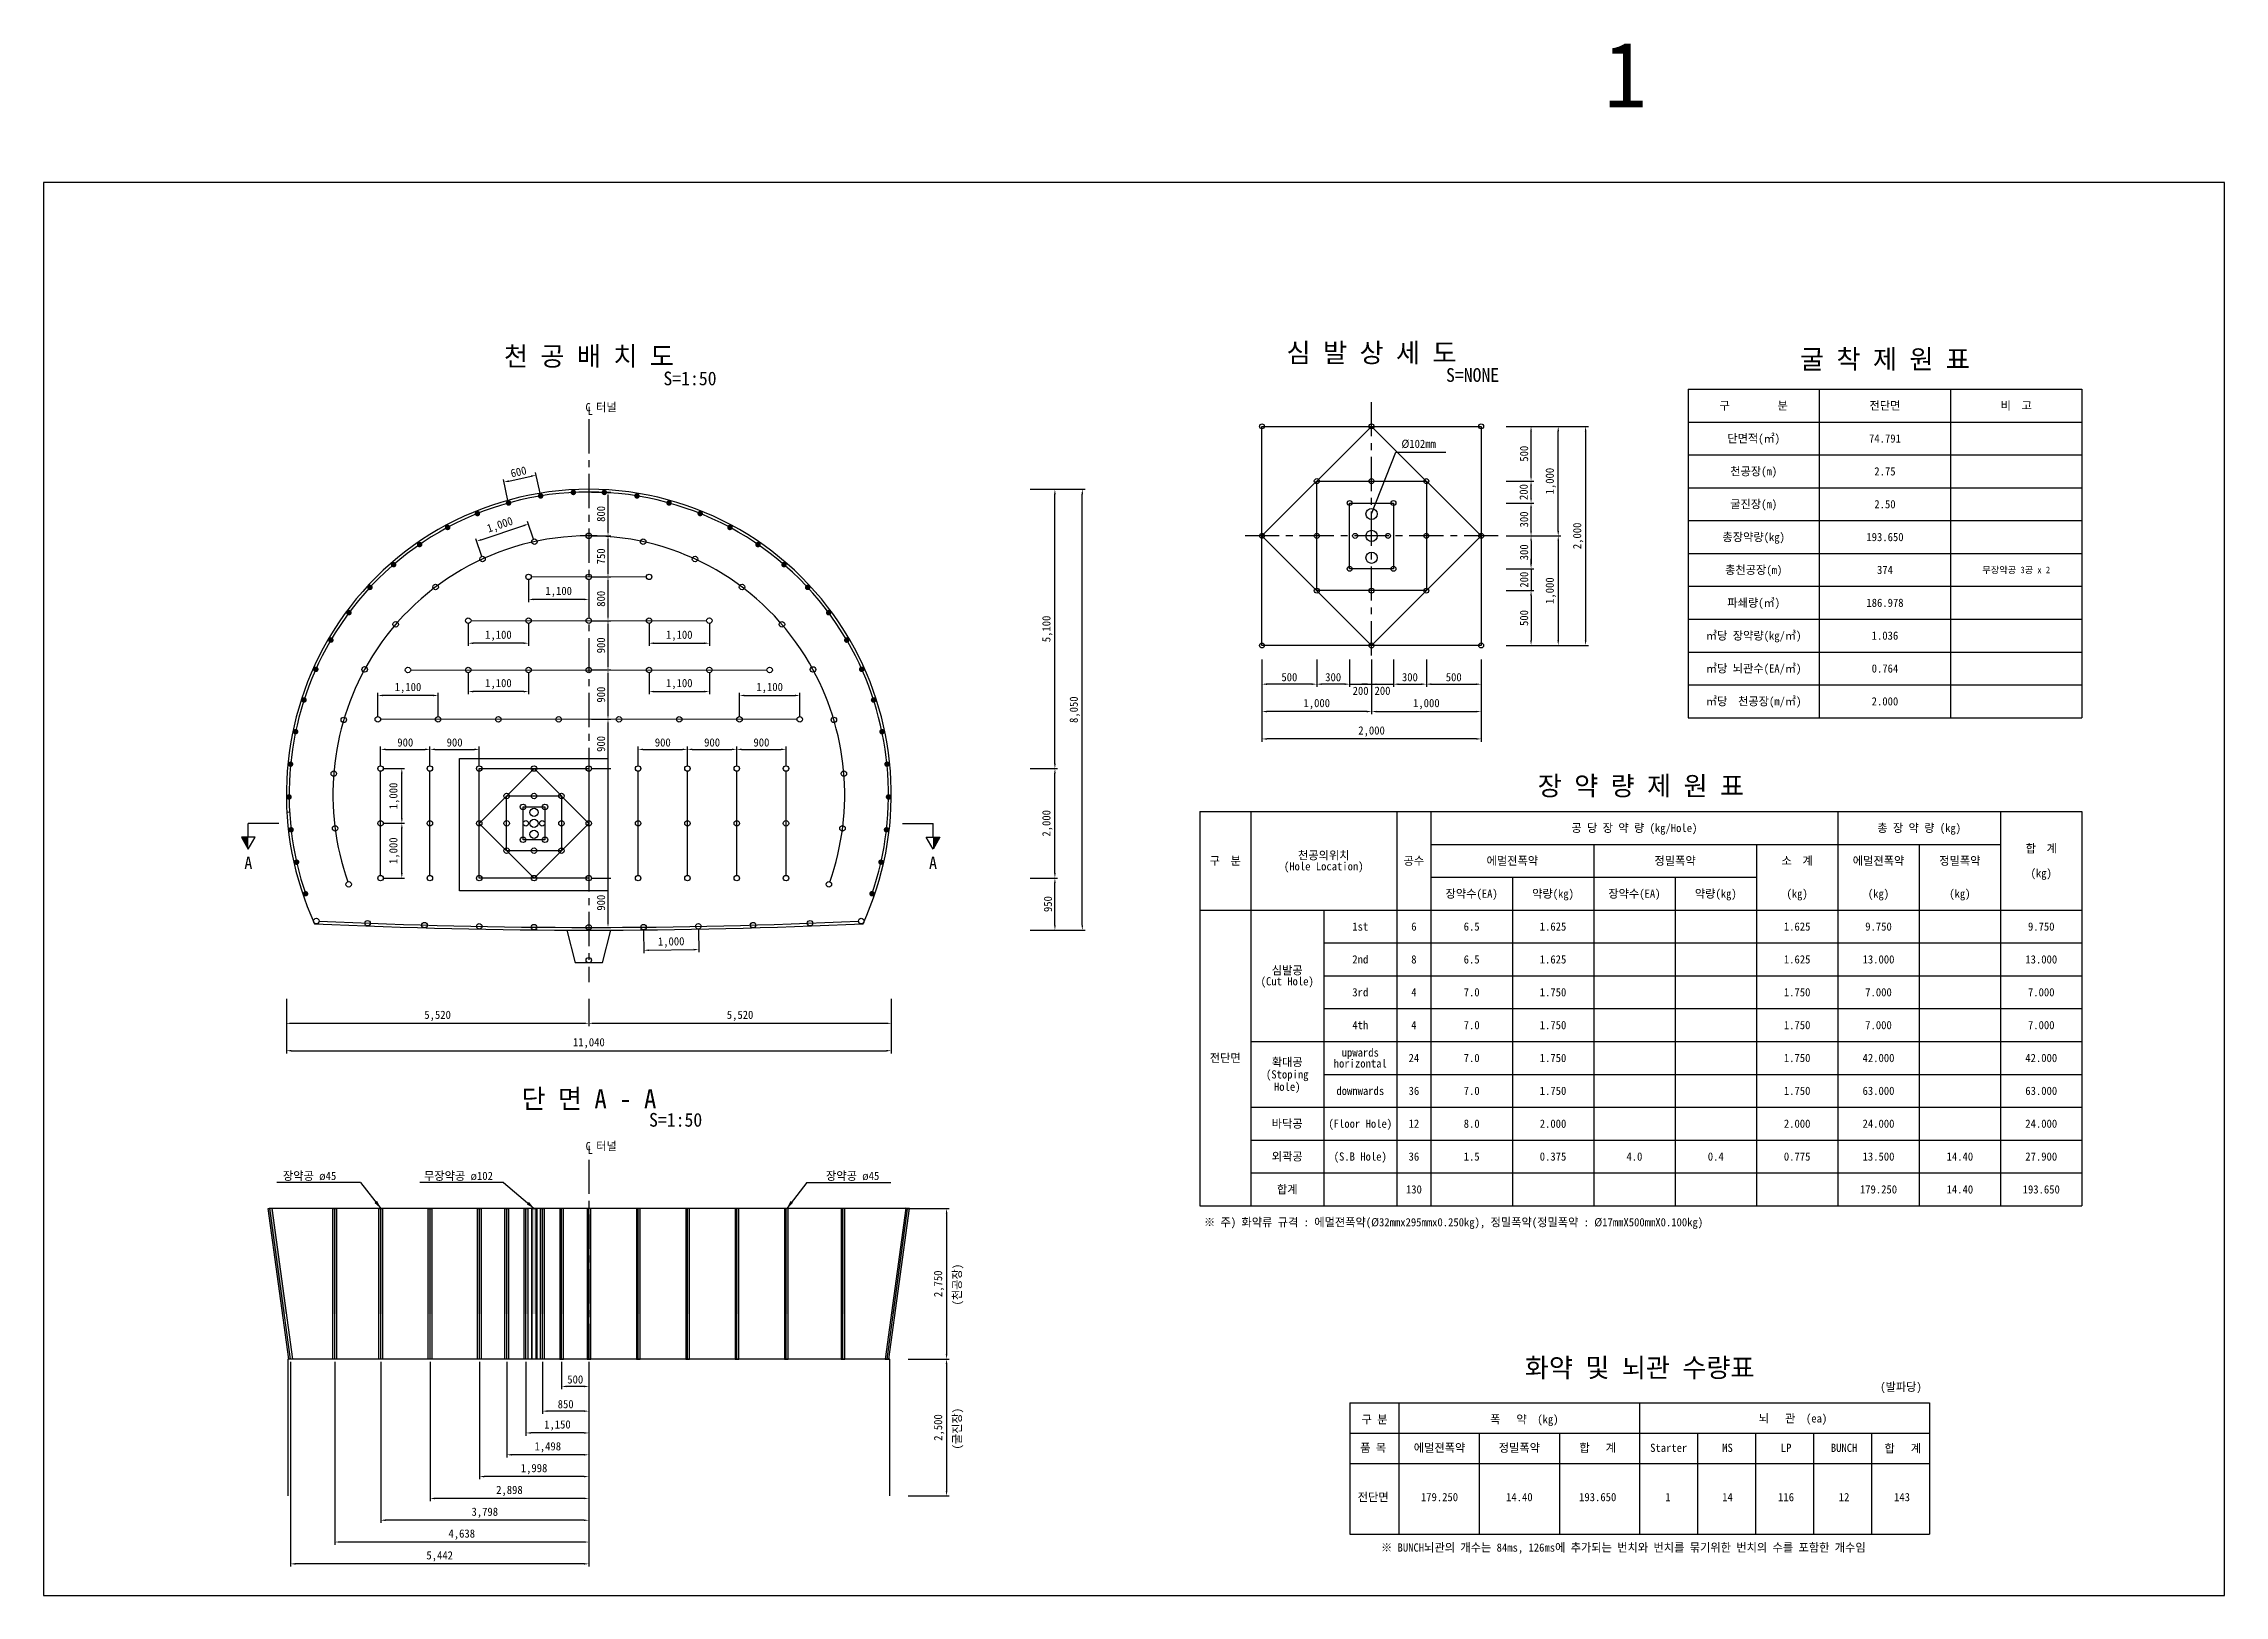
# Model space of a CAD drawing. Header units: millimetres. Extents: x -36866 to 42734, y 0 to 83144.
# Drawn here: x 2934 to 42734, y 54806 to 83144 of the extents above; entities that cross this region are included whole.
import ezdxf
from ezdxf.enums import TextEntityAlignment as Align

# ---------------------------------------------------------------- set-up
doc = ezdxf.new("R2010")
doc.units = ezdxf.units.MM
doc.header["$LTSCALE"] = 500
doc.header["$PDMODE"] = 1
doc.linetypes.add('A-CENTR01', pattern=[2, 1.25, -0.25, 0.25, -0.25])
for name, color, linetype in [('CS-BLST', 4, 'Continuous'), ('CS-BLST-LIN1', 2, 'Continuous'), ('CS-BLST-LIN2', 2, 'Continuous'), ('CS-BLST-LIN3', 2, 'Continuous'), ('CS-BLST-PATT', 1, 'Continuous'), ('CS-BLST-TEX1', 6, 'Continuous'), ('CS-BLST-TEX3', 3, 'Continuous'), ('CS-CNTL', 1, 'A-CENTR01'), ('CS-DIML', 1, 'Continuous'), ('CS-DIMS', 1, 'Continuous'), ('CS-EXCV', 3, 'E-DIGLN01'), ('CS-LEAL', 1, 'Continuous'), ('CS-MISC', 2, 'Continuous'), ('CS-SYMB', 2, 'Continuous'), ('CS-TABL-LIN1', 4, 'Continuous'), ('CS-TABL-LIN2', 1, 'Continuous'), ('CS-TABL-TEX1', 6, 'Continuous'), ('CS-TABL-TEX2', 3, 'Continuous'), ('CS-TEX1', 6, 'Continuous'), ('CS-TEXT', 3, 'Continuous'), ('CX-PAPR', 2, 'Continuous')]:
    doc.layers.add(name, color=color, linetype=linetype)
doc.styles.get("Standard").update_dxf_attribs({"font": ''})
doc.styles.add('굴림체', font='')
doc.styles.get('Standard').set_extended_font_data('GulimChe')
doc.styles.get('굴림체').set_extended_font_data('GulimChe')
doc.linetypes.add('E-DIGLN01', pattern='A,0.9,-0.2,[19,kscals.shx,S=0.1,R=180,X=0,Y=0],0.9', length=2)
doc.dimstyles.new('DIM-50', dxfattribs={"dimscale": 50, "dimtxt": 3, "dimasz": 2, "dimexe": 1, "dimexo": 1, "dimgap": 1.25, "dimtad": 1, "dimdec": 0, "dimzin": 0, "dimdsep": 46, "dimlunit": 6, "dimtxsty": '굴림체', "dimcen": 0, "dimclrd": 1, "dimclre": 1, "dimclrt": 3, "dimaunit": 1, "dimadec": 3, "dimazin": 0, "dimtfac": 1, "dimtdec": 0, "dimtmove": 2, "dimatfit": 3, "dimfxl": 1, "dimtolj": 1, "dimtzin": 0, "dimarcsym": 0})
doc.dimstyles.new('DIM01-50', dxfattribs={"dimscale": 50, "dimtxt": 3, "dimasz": 1.8, "dimexe": 1, "dimexo": 1, "dimgap": 1, "dimtad": 1, "dimdec": 0, "dimzin": 9, "dimdsep": 46, "dimlunit": 6, "dimtxsty": '굴림체', "dimcen": 2.5, "dimclrt": 3, "dimadec": 4, "dimazin": 0, "dimtfac": 1, "dimtdec": 0, "dimtmove": 2, "dimatfit": 3, "dimfxl": 1, "dimtolj": 1, "dimtzin": 0, "dimarcsym": 0})

msp = doc.modelspace()

# ---------------------------------------------------------------- texts
at = {"layer": 'CS-BLST-TEX3', "char_height": 150, "width": 10.273, "attachment_point": 5, "rotation": 90, "style": '굴림체'}
for s, insert in [('\\A1;(천공장)', (19624.8, 60481.6)), ('\\A1;(굴진장)', (19624.8, 57850.7))]:
    msp.add_mtext(s, dxfattribs=dict(at, insert=insert))
at = {"layer": 'CS-TABL-TEX1'}
for s, p in [('구         분', (34143, 76532.9)), ('전단면', (36539, 76532.9)), ('비  고', (38935, 76532.9)), ('단면적(㎡)', (34143, 75932.9)), ('천공장(m)', (34143, 75332.9)), ('굴진장(m)', (34143, 74732.9)), ('총장약량(kg)', (34143, 74132.9)), ('총천공장(m)', (34143, 73532.9)), ('파쇄량(㎥)', (34143, 72932.9)), ('㎥당 장약량(kg/㎥)', (34143, 72332.9)), ('㎥당 뇌관수(EA/㎥)', (34143, 71732.9)), ('㎥당  천공장(m/㎥)', (34143, 71132.9)), ('공 당 장 약 량 (kg/Hole)', (31966.2, 68820.7)), ('총 장 약 량 (kg)', (37163.7, 68820.7)), ('합  계', (39391.2, 68445.7)), ('구  분', (24499.7, 68220.7)), ('(Hole Location)', (26296.7, 68120.7)), ('천공의위치', (26296.7, 68320.7)), ('공수', (27941.7, 68220.7)), ('에멀젼폭약', (29738.7, 68220.7)), ('정밀폭약', (32708.7, 68220.7)), ('소  계', (34936.2, 68220.7)), ('에멀젼폭약', (36421.2, 68220.7)), ('정밀폭약', (37906.2, 68220.7)), ('(kg)', (39391.2, 67995.7)), ('장약수(EA)', (28996.2, 67620.7)), ('약량(kg)', (30481.2, 67620.7)), ('장약수(EA)', (31966.2, 67620.7)), ('약량(kg)', (33451.2, 67620.7)), ('(kg)', (34936.2, 67620.7)), ('(kg)', (36421.2, 67620.7)), ('(kg)', (37906.2, 67620.7)), ('1st', (26963.2, 67020.7)), ('2nd', (26963.2, 66420.7)), ('(Cut Hole)', (25630.2, 66020.7)), ('심발공', (25630.2, 66220.7)), ('3rd', (26963.2, 65820.7)), ('4th', (26963.2, 65220.7)), ('전단면', (24499.7, 64620.7)), ('확대공', (25630.2, 64545.7)), ('horizontal', (26963.2, 64520.7)), ('upwards', (26963.2, 64720.7)), ('(Stoping', (25630.2, 64320.7)), ('Hole)', (25630.2, 64095.7)), ('downwards', (26963.2, 64020.7)), ('바닥공', (25630.2, 63420.7)), ('(Floor Hole)', (26963.2, 63420.7)), ('외곽공', (25630.2, 62820.7)), ('(S.B Hole)', (26963.2, 62820.7)), ('합계', (25630.2, 62220.7))]:
    msp.add_text(s, height=150, dxfattribs=at).set_placement(p, align=Align.MIDDLE_CENTER)
for s, p in [('폭   약  (kg)', (29957.1, 57948.1)), ('뇌   관  (ea)', (34860.3, 57963.5)), ('구 분', (27224.1, 57943.7)), ('품 목', (27198.5, 57426.3)), ('에멀젼폭약', (28409.4, 57426.3)), ('정밀폭약', (29866.4, 57426.3)), ('합   계', (31296.4, 57426.3)), ('Starter', (32592.4, 57426.3)), ('MS', (33664.9, 57426.3)), ('LP', (34734.6, 57426.3)), ('BUNCH', (35793.3, 57426.3)), ('합   계', (36864, 57416.4)), ('전단면', (27198.5, 56526.6))]:
    msp.add_text(s, height=150, dxfattribs=at).set_placement(p, align=Align.CENTER)
at = {"layer": 'CS-TABL-TEX2', "style": '굴림체'}
msp.add_text('Ø102mm', height=150, dxfattribs=at).set_placement((27714.4, 75760.5))
for s, height, p in [('74.791', 150, (36539, 75932.9)), ('2.75', 150, (36539, 75332.9)), ('2.50', 150, (36539, 74732.9)), ('193.650', 150, (36539, 74132.9)), ('374', 150, (36539, 73532.9)), ('무장약공 3공 x 2', 120, (38935, 73532.9)), ('186.978', 150, (36539, 72932.9)), ('1.036', 150, (36539, 72332.9)), ('0.764', 150, (36539, 71732.9)), ('2.000', 150, (36539, 71132.9)), ('6', 150, (27941.7, 67020.7)), ('6.5', 150, (28996.2, 67020.7)), ('1.625', 150, (30481.2, 67020.7)), ('1.625', 150, (34936.2, 67020.7)), ('9.750', 150, (36421.2, 67020.7)), ('9.750', 150, (39391.2, 67020.7)), ('8', 150, (27941.7, 66420.7)), ('6.5', 150, (28996.2, 66420.7)), ('1.625', 150, (30481.2, 66420.7)), ('1.625', 150, (34936.2, 66420.7)), ('13.000', 150, (36421.2, 66420.7)), ('13.000', 150, (39391.2, 66420.7)), ('4', 150, (27941.7, 65820.7)), ('7.0', 150, (28996.2, 65820.7)), ('1.750', 150, (30481.2, 65820.7)), ('1.750', 150, (34936.2, 65820.7)), ('7.000', 150, (36421.2, 65820.7)), ('7.000', 150, (39391.2, 65820.7)), ('4', 150, (27941.7, 65220.7)), ('7.0', 150, (28996.2, 65220.7)), ('1.750', 150, (30481.2, 65220.7)), ('1.750', 150, (34936.2, 65220.7)), ('7.000', 150, (36421.2, 65220.7)), ('7.000', 150, (39391.2, 65220.7)), ('24', 150, (27941.7, 64620.7)), ('7.0', 150, (28996.2, 64620.7)), ('1.750', 150, (30481.2, 64620.7)), ('1.750', 150, (34936.2, 64620.7)), ('42.000', 150, (36421.2, 64620.7)), ('42.000', 150, (39391.2, 64620.7)), ('36', 150, (27941.7, 64020.7)), ('7.0', 150, (28996.2, 64020.7)), ('1.750', 150, (30481.2, 64020.7)), ('1.750', 150, (34936.2, 64020.7)), ('63.000', 150, (36421.2, 64020.7)), ('63.000', 150, (39391.2, 64020.7)), ('12', 150, (27941.7, 63420.7)), ('8.0', 150, (28996.2, 63420.7)), ('2.000', 150, (30481.2, 63420.7)), ('2.000', 150, (34936.2, 63420.7)), ('24.000', 150, (36421.2, 63420.7)), ('24.000', 150, (39391.2, 63420.7)), ('36', 150, (27941.7, 62820.7)), ('1.5', 150, (28996.2, 62820.7)), ('0.375', 150, (30481.2, 62820.7)), ('4.0', 150, (31966.2, 62820.7)), ('0.4', 150, (33451.2, 62820.7)), ('0.775', 150, (34936.2, 62820.7)), ('13.500', 150, (36421.2, 62820.7)), ('14.40', 150, (37906.2, 62820.7)), ('27.900', 150, (39391.2, 62820.7)), ('130', 150, (27941.7, 62220.7)), ('179.250', 150, (36421.2, 62220.7)), ('14.40', 150, (37906.2, 62220.7)), ('193.650', 150, (39391.2, 62220.7)), ('(발파당)', 150, (36831.7, 58613.9))]:
    msp.add_text(s, height=height, dxfattribs=at).set_placement(p, align=Align.MIDDLE_CENTER)
msp.add_text('※ 주) 화약류 규격 : 에멀젼폭약(Ø32mmx295mmx0.250kg), 정밀폭약(정밀폭약 : Ø17mmX500mmX0.100kg)', height=150, dxfattribs=at).set_placement((24110.7, 61620.7), align=Align.MIDDLE_LEFT)
for s, p in [('179.250', (28409.4, 56526.6)), ('14.40', (29866.4, 56526.6)), ('193.650', (31296.4, 56526.6)), ('1', (32577.2, 56526.6)), ('14', (33664.9, 56526.6)), ('116', (34734.6, 56526.6)), ('12', (35793.3, 56526.6)), ('143', (36850.3, 56526.6)), ('※ BUNCH뇌관의 개수는 84ms, 126ms에 추가되는 번치와 번치를 묶기위한 번치의 수를 포함한 개수임 ', (31813.2, 55605.7))]:
    msp.add_text(s, height=150, dxfattribs=at).set_placement(p, align=Align.CENTER)
at = {"layer": 'CS-TEX1', "style": '굴림체'}
for s, p in [('천 공 배 치 도', (12885.9, 77438.8)), ('심 발 상 세 도', (27169, 77501.5)), ('굴 착 제 원 표', (36539, 77385)), ('장 약 량 제 원 표', (32084.7, 69592.9)), ('화약 및 뇌관 수량표', (32061.8, 58970.2))]:
    msp.add_text(s, height=350, dxfattribs=at).set_placement(p, align=Align.MIDDLE)
msp.add_text('단 면 A - A', height=350, dxfattribs=at).set_placement((12885.9, 63699.3), align=Align.CENTER)
at = {"layer": 'CS-TEXT', "style": '굴림체'}
for s, height, p in [('S=NONE', 250, (28528.5, 76966.7)), ('S=1:50', 250, (14245.4, 76904.1)), ('C 터널', 150, (12822.3, 76428.9)), ('L', 150, (12859.7, 76361.4)), ('S=1:50', 250, (13983.7, 63365.6)), ('C 터널', 150, (12824.6, 62935.1)), ('L', 150, (12862, 62867.6)), ('장약공 ø45', 150, (7301.4, 62391.8)), ('무장약공 ø102', 150, (9875.5, 62391.8, 0)), ('장약공 ø45', 150, (17212.3, 62391.8))]:
    msp.add_text(s, height=height, dxfattribs=at).set_placement(p)
at = {"layer": 'CX-PAPR', "style": '굴림체'}
msp.add_text('1', height=1200, dxfattribs=at).set_placement((31804.1, 81617.8), align=Align.BOTTOM_CENTER)

# ---------------------------------------------------------------- blocks, each defined once
blk = doc.blocks.new('*D4')
at = {"layer": 'CS-DIMS', "color": 0, "lineweight": -2, "transparency": 16777216}
for p, q in [((25169, 71896), (25169, 70396)), ((29169, 71896), (29169, 70396)), ((29079, 70446), (25259, 70446))]:
    blk.add_line(p, q, dxfattribs=at)
at = {"layer": 'CS-DIMS', "color": 0, "transparency": 16777216}
for points in [[(25259, 70461), (25259, 70431), (25169, 70446)], [(29079, 70461), (29079, 70431), (29169, 70446)]]:
    blk.add_solid(points, dxfattribs=at)
at = {"layer": 'Defpoints', "color": 0, "transparency": 16777216}
for p in [(25169, 71946), (29169, 71946), (25169, 70446)]:
    blk.add_point(p, dxfattribs=at)
at = {"layer": 'CS-DIMS', "color": 3, "transparency": 16777216, "insert": (27169, 70582), "char_height": 150, "attachment_point": 5, "style": '굴림체'}
blk.add_mtext('\\A1;2,000', dxfattribs=at)
blk = doc.blocks.new('*D5')
at = {"layer": 'CS-DIMS', "color": 0, "lineweight": -2, "transparency": 16777216}
for p, q in [((25169, 71896), (25169, 70896)), ((27169, 71896), (27169, 70896)), ((27079, 70946), (25259, 70946))]:
    blk.add_line(p, q, dxfattribs=at)
at = {"layer": 'CS-DIMS', "color": 0, "transparency": 16777216}
for points in [[(25259, 70961), (25259, 70931), (25169, 70946)], [(27079, 70961), (27079, 70931), (27169, 70946)]]:
    blk.add_solid(points, dxfattribs=at)
at = {"layer": 'Defpoints', "color": 0, "transparency": 16777216}
for p in [(25169, 71946), (27169, 71946), (25169, 70946)]:
    blk.add_point(p, dxfattribs=at)
at = {"layer": 'CS-DIMS', "color": 3, "transparency": 16777216, "insert": (26169, 71082), "char_height": 150, "attachment_point": 5, "style": '굴림체'}
blk.add_mtext('\\A1;1,000', dxfattribs=at)
blk = doc.blocks.new('*D6')
at = {"layer": 'CS-DIMS', "color": 0, "lineweight": -2, "transparency": 16777216}
for p, q in [((25169, 71896), (25169, 71396)), ((26169, 71896), (26169, 71396)), ((26079, 71446), (25259, 71446))]:
    blk.add_line(p, q, dxfattribs=at)
at = {"layer": 'CS-DIMS', "color": 0, "transparency": 16777216}
for points in [[(25259, 71461), (25259, 71431), (25169, 71446)], [(26079, 71461), (26079, 71431), (26169, 71446)]]:
    blk.add_solid(points, dxfattribs=at)
at = {"layer": 'Defpoints', "color": 0, "transparency": 16777216}
for p in [(25169, 71946), (26169, 71946), (25169, 71446)]:
    blk.add_point(p, dxfattribs=at)
at = {"layer": 'CS-DIMS', "color": 3, "transparency": 16777216, "insert": (25669, 71573), "char_height": 150, "attachment_point": 5, "style": '굴림체'}
blk.add_mtext('\\A1;500', dxfattribs=at)
blk = doc.blocks.new('*D7')
at = {"layer": 'CS-DIMS', "color": 0, "lineweight": -2, "transparency": 16777216}
for p, q in [((26169, 71896), (26169, 71396)), ((26769, 71896), (26769, 71396)), ((26679, 71446), (26259, 71446))]:
    blk.add_line(p, q, dxfattribs=at)
at = {"layer": 'CS-DIMS', "color": 0, "transparency": 16777216}
for points in [[(26259, 71461), (26259, 71431), (26169, 71446)], [(26679, 71461), (26679, 71431), (26769, 71446)]]:
    blk.add_solid(points, dxfattribs=at)
at = {"layer": 'Defpoints', "color": 0, "transparency": 16777216}
for p in [(26169, 71946), (26769, 71946), (26169, 71446)]:
    blk.add_point(p, dxfattribs=at)
at = {"layer": 'CS-DIMS', "color": 3, "transparency": 16777216, "insert": (26469, 71573), "char_height": 150, "attachment_point": 5, "style": '굴림체'}
blk.add_mtext('\\A1;300', dxfattribs=at)
blk = doc.blocks.new('*D8')
at = {"layer": 'CS-DIMS', "color": 0, "lineweight": -2, "transparency": 16777216}
for p, q in [((27169, 71896), (27169, 70896)), ((29169, 71896), (29169, 70896)), ((27259, 70946), (29079, 70946))]:
    blk.add_line(p, q, dxfattribs=at)
at = {"layer": 'CS-DIMS', "color": 0, "transparency": 16777216}
for points in [[(27259, 70961), (27259, 70931), (27169, 70946)], [(29079, 70961), (29079, 70931), (29169, 70946)]]:
    blk.add_solid(points, dxfattribs=at)
at = {"layer": 'Defpoints', "color": 0, "transparency": 16777216}
for p in [(27169, 71946), (29169, 71946), (29169, 70946)]:
    blk.add_point(p, dxfattribs=at)
at = {"layer": 'CS-DIMS', "color": 3, "transparency": 16777216, "insert": (28169, 71082), "char_height": 150, "attachment_point": 5, "style": '굴림체'}
blk.add_mtext('\\A1;1,000', dxfattribs=at)
blk = doc.blocks.new('*D9')
at = {"layer": 'CS-DIMS', "color": 0, "lineweight": -2, "transparency": 16777216}
for p, q in [((28169, 71896), (28169, 71396)), ((29169, 71896), (29169, 71396)), ((28259, 71446), (29079, 71446))]:
    blk.add_line(p, q, dxfattribs=at)
at = {"layer": 'CS-DIMS', "color": 0, "transparency": 16777216}
for points in [[(28259, 71461), (28259, 71431), (28169, 71446)], [(29079, 71461), (29079, 71431), (29169, 71446)]]:
    blk.add_solid(points, dxfattribs=at)
at = {"layer": 'Defpoints', "color": 0, "transparency": 16777216}
for p in [(28169, 71946), (29169, 71946), (29169, 71446)]:
    blk.add_point(p, dxfattribs=at)
at = {"layer": 'CS-DIMS', "color": 3, "transparency": 16777216, "insert": (28669, 71573), "char_height": 150, "attachment_point": 5, "style": '굴림체'}
blk.add_mtext('\\A1;500', dxfattribs=at)
blk = doc.blocks.new('*D10')
at = {"layer": 'CS-DIMS', "color": 0, "lineweight": -2, "transparency": 16777216}
for p, q in [((27570, 71896), (27570, 71396)), ((28169, 71896), (28169, 71396)), ((27660, 71446), (28079, 71446))]:
    blk.add_line(p, q, dxfattribs=at)
at = {"layer": 'CS-DIMS', "color": 0, "transparency": 16777216}
for points in [[(27660, 71461), (27660, 71431), (27570, 71446)], [(28079, 71461), (28079, 71431), (28169, 71446)]]:
    blk.add_solid(points, dxfattribs=at)
at = {"layer": 'Defpoints', "color": 0, "transparency": 16777216}
for p in [(27570, 71946), (28169, 71946), (28169, 71446)]:
    blk.add_point(p, dxfattribs=at)
at = {"layer": 'CS-DIMS', "color": 3, "transparency": 16777216, "insert": (27869, 71573), "char_height": 150, "attachment_point": 5, "style": '굴림체'}
blk.add_mtext('\\A1;300', dxfattribs=at)
blk = doc.blocks.new('*D11')
at = {"layer": 'CS-DIMS', "color": 0, "lineweight": -2, "transparency": 16777216}
for p, q in [((27169, 71896), (27169, 71396)), ((27570, 71896), (27570, 71396)), ((27079, 71446), (26989, 71446)), ((27169, 71446), (27570, 71446)), ((27660, 71446), (27750, 71446))]:
    blk.add_line(p, q, dxfattribs=at)
at = {"layer": 'CS-DIMS', "color": 0, "transparency": 16777216}
for points in [[(27079, 71461), (27079, 71431), (27169, 71446)], [(27660, 71461), (27660, 71431), (27570, 71446)]]:
    blk.add_solid(points, dxfattribs=at)
at = {"layer": 'Defpoints', "color": 0, "transparency": 16777216}
for p in [(27169, 71946), (27570, 71946), (27570, 71446)]:
    blk.add_point(p, dxfattribs=at)
at = {"layer": 'CS-DIMS', "color": 3, "transparency": 16777216, "insert": (27369, 71325), "char_height": 150, "attachment_point": 5, "style": '굴림체'}
blk.add_mtext('\\A1;200', dxfattribs=at)
blk = doc.blocks.new('*D12')
at = {"layer": 'CS-DIMS', "color": 0, "lineweight": -2, "transparency": 16777216}
for p, q in [((29626, 76154), (31126, 76154)), ((31076, 76064), (31076, 72244)), ((29627, 72154), (31126, 72154))]:
    blk.add_line(p, q, dxfattribs=at)
at = {"layer": 'CS-DIMS', "color": 0, "transparency": 16777216}
for points in [[(31061, 76064), (31091, 76064), (31076, 76154)], [(31061, 72244), (31091, 72244), (31076, 72154)]]:
    blk.add_solid(points, dxfattribs=at)
at = {"layer": 'Defpoints', "color": 0, "transparency": 16777216}
for p in [(29576, 76154), (29577, 72154), (31076, 72154)]:
    blk.add_point(p, dxfattribs=at)
at = {"layer": 'CS-DIMS', "color": 3, "transparency": 16777216, "insert": (30940, 74154), "char_height": 150, "attachment_point": 5, "rotation": 90, "style": '굴림체'}
blk.add_mtext('\\A1;2,000', dxfattribs=at)
blk = doc.blocks.new('*D13')
at = {"layer": 'CS-DIMS', "color": 0, "lineweight": -2, "transparency": 16777216}
for p, q in [((29627, 74154), (30626, 74154)), ((30576, 74064), (30576, 72244)), ((29626, 72154), (30626, 72154))]:
    blk.add_line(p, q, dxfattribs=at)
at = {"layer": 'CS-DIMS', "color": 0, "transparency": 16777216}
for points in [[(30561, 74064), (30591, 74064), (30576, 74154)], [(30561, 72244), (30591, 72244), (30576, 72154)]]:
    blk.add_solid(points, dxfattribs=at)
at = {"layer": 'Defpoints', "color": 0, "transparency": 16777216}
for p in [(29577, 74154), (29576, 72154), (30576, 72154)]:
    blk.add_point(p, dxfattribs=at)
at = {"layer": 'CS-DIMS', "color": 3, "transparency": 16777216, "insert": (30440, 73154), "char_height": 150, "attachment_point": 5, "rotation": 90, "style": '굴림체'}
blk.add_mtext('\\A1;1,000', dxfattribs=at)
blk = doc.blocks.new('*D14')
at = {"layer": 'CS-DIMS', "color": 0, "lineweight": -2, "transparency": 16777216}
for p, q in [((29627, 73154), (30130, 73154)), ((30080, 73064), (30080, 72244)), ((29627, 72154), (30130, 72154))]:
    blk.add_line(p, q, dxfattribs=at)
at = {"layer": 'CS-DIMS', "color": 0, "transparency": 16777216}
for points in [[(30065, 73064), (30095, 73064), (30080, 73154)], [(30065, 72244), (30095, 72244), (30080, 72154)]]:
    blk.add_solid(points, dxfattribs=at)
at = {"layer": 'Defpoints', "color": 0, "transparency": 16777216}
for p in [(29577, 73154), (29577, 72154), (30080, 72154)]:
    blk.add_point(p, dxfattribs=at)
at = {"layer": 'CS-DIMS', "color": 3, "transparency": 16777216, "insert": (29953, 72654), "char_height": 150, "attachment_point": 5, "rotation": 90, "style": '굴림체'}
blk.add_mtext('\\A1;500', dxfattribs=at)
blk = doc.blocks.new('*D15')
at = {"layer": 'CS-DIMS', "color": 0, "lineweight": -2, "transparency": 16777216}
for p, q in [((30080, 73644), (30080, 73734)), ((29627, 73554), (30130, 73554)), ((30080, 73554), (30080, 73154)), ((29627, 73154), (30130, 73154)), ((30080, 73064), (30080, 72974))]:
    blk.add_line(p, q, dxfattribs=at)
at = {"layer": 'CS-DIMS', "color": 0, "transparency": 16777216}
for points in [[(30065, 73644), (30095, 73644), (30080, 73554)], [(30065, 73064), (30095, 73064), (30080, 73154)]]:
    blk.add_solid(points, dxfattribs=at)
at = {"layer": 'Defpoints', "color": 0, "transparency": 16777216}
for p in [(29577, 73554), (29577, 73154), (30080, 73154)]:
    blk.add_point(p, dxfattribs=at)
at = {"layer": 'CS-DIMS', "color": 3, "transparency": 16777216, "insert": (29954, 73354), "char_height": 150, "attachment_point": 5, "rotation": 90, "style": '굴림체'}
blk.add_mtext('\\A1;200', dxfattribs=at)
blk = doc.blocks.new('*D16')
at = {"layer": 'CS-DIMS', "color": 0, "lineweight": -2, "transparency": 16777216}
for p, q in [((29627, 74154), (30130, 74154)), ((30080, 74064), (30080, 73644)), ((29627, 73554), (30130, 73554))]:
    blk.add_line(p, q, dxfattribs=at)
at = {"layer": 'CS-DIMS', "color": 0, "transparency": 16777216}
for points in [[(30065, 74064), (30095, 74064), (30080, 74154)], [(30065, 73644), (30095, 73644), (30080, 73554)]]:
    blk.add_solid(points, dxfattribs=at)
at = {"layer": 'Defpoints', "color": 0, "transparency": 16777216}
for p in [(29577, 74154), (29577, 73554), (30080, 73554)]:
    blk.add_point(p, dxfattribs=at)
at = {"layer": 'CS-DIMS', "color": 3, "transparency": 16777216, "insert": (29953, 73854), "char_height": 150, "attachment_point": 5, "rotation": 90, "style": '굴림체'}
blk.add_mtext('\\A1;300', dxfattribs=at)
blk = doc.blocks.new('*D17')
at = {"layer": 'CS-DIMS', "color": 0, "lineweight": -2, "transparency": 16777216}
for p, q in [((29626, 76154), (30626, 76154)), ((30576, 74244), (30576, 76064)), ((29627, 74154), (30626, 74154))]:
    blk.add_line(p, q, dxfattribs=at)
at = {"layer": 'CS-DIMS', "color": 0, "transparency": 16777216}
for points in [[(30561, 76064), (30591, 76064), (30576, 76154)], [(30561, 74244), (30591, 74244), (30576, 74154)]]:
    blk.add_solid(points, dxfattribs=at)
at = {"layer": 'Defpoints', "color": 0, "transparency": 16777216}
for p in [(29576, 76154), (30576, 76154), (29577, 74154)]:
    blk.add_point(p, dxfattribs=at)
at = {"layer": 'CS-DIMS', "color": 3, "transparency": 16777216, "insert": (30440, 75154), "char_height": 150, "attachment_point": 5, "rotation": 90, "style": '굴림체'}
blk.add_mtext('\\A1;1,000', dxfattribs=at)
blk = doc.blocks.new('*D18')
at = {"layer": 'CS-DIMS', "color": 0, "lineweight": -2, "transparency": 16777216}
for p, q in [((29627, 76154), (30130, 76154)), ((30080, 75244), (30080, 76064)), ((29627, 75154), (30130, 75154))]:
    blk.add_line(p, q, dxfattribs=at)
at = {"layer": 'CS-DIMS', "color": 0, "transparency": 16777216}
for points in [[(30065, 76064), (30095, 76064), (30080, 76154)], [(30065, 75244), (30095, 75244), (30080, 75154)]]:
    blk.add_solid(points, dxfattribs=at)
at = {"layer": 'Defpoints', "color": 0, "transparency": 16777216}
for p in [(29577, 76154), (30080, 76154), (29577, 75154)]:
    blk.add_point(p, dxfattribs=at)
at = {"layer": 'CS-DIMS', "color": 3, "transparency": 16777216, "insert": (29953, 75654), "char_height": 150, "attachment_point": 5, "rotation": 90, "style": '굴림체'}
blk.add_mtext('\\A1;500', dxfattribs=at)
blk = doc.blocks.new('*D19')
at = {"layer": 'CS-DIMS', "color": 0, "lineweight": -2, "transparency": 16777216}
for p, q in [((29627, 75154), (30130, 75154)), ((30080, 74844), (30080, 75064)), ((29627, 74754), (30130, 74754))]:
    blk.add_line(p, q, dxfattribs=at)
at = {"layer": 'CS-DIMS', "color": 0, "transparency": 16777216}
for points in [[(30065, 75064), (30095, 75064), (30080, 75154)], [(30065, 74844), (30095, 74844), (30080, 74754)]]:
    blk.add_solid(points, dxfattribs=at)
at = {"layer": 'Defpoints', "color": 0, "transparency": 16777216}
for p in [(29577, 75154), (30080, 75154), (29577, 74754)]:
    blk.add_point(p, dxfattribs=at)
at = {"layer": 'CS-DIMS', "color": 3, "transparency": 16777216, "insert": (29946, 74954), "char_height": 150, "attachment_point": 5, "rotation": 90, "style": '굴림체'}
blk.add_mtext('\\A1;200', dxfattribs=at)
blk = doc.blocks.new('*D20')
at = {"layer": 'CS-DIMS', "color": 0, "lineweight": -2, "transparency": 16777216}
for p, q in [((29627, 74754), (30130, 74754)), ((30080, 74244), (30080, 74664)), ((29627, 74154), (30130, 74154))]:
    blk.add_line(p, q, dxfattribs=at)
at = {"layer": 'CS-DIMS', "color": 0, "transparency": 16777216}
for points in [[(30065, 74664), (30095, 74664), (30080, 74754)], [(30065, 74244), (30095, 74244), (30080, 74154)]]:
    blk.add_solid(points, dxfattribs=at)
at = {"layer": 'Defpoints', "color": 0, "transparency": 16777216}
for p in [(29577, 74754), (30080, 74754), (29577, 74154)]:
    blk.add_point(p, dxfattribs=at)
at = {"layer": 'CS-DIMS', "color": 3, "transparency": 16777216, "insert": (29953, 74454), "char_height": 150, "attachment_point": 5, "rotation": 90, "style": '굴림체'}
blk.add_mtext('\\A1;300', dxfattribs=at)
blk = doc.blocks.new('*D21')
at = {"layer": 'CS-DIMS', "color": 0, "lineweight": -2, "transparency": 16777216}
for p, q in [((7364, 65703), (7364, 65203)), ((12884, 65703), (12884, 65203)), ((7454, 65253), (12794, 65253))]:
    blk.add_line(p, q, dxfattribs=at)
at = {"layer": 'CS-DIMS', "color": 0, "transparency": 16777216}
for points in [[(7454, 65268), (7454, 65238), (7364, 65253)], [(12794, 65268), (12794, 65238), (12884, 65253)]]:
    blk.add_solid(points, dxfattribs=at)
at = {"layer": 'Defpoints', "color": 0, "transparency": 16777216}
for p in [(7364, 65753), (12884, 65753), (12884, 65253)]:
    blk.add_point(p, dxfattribs=at)
at = {"layer": 'CS-DIMS', "color": 3, "transparency": 16777216, "insert": (10124, 65389), "char_height": 150, "attachment_point": 5, "style": '굴림체'}
blk.add_mtext('\\A1;5,520', dxfattribs=at)
blk = doc.blocks.new('*D22')
at = {"layer": 'CS-DIMS', "color": 0, "lineweight": -2, "transparency": 16777216}
for p, q in [((12884, 65703), (12884, 65203)), ((18404, 65703), (18404, 65203)), ((12974, 65253), (18314, 65253))]:
    blk.add_line(p, q, dxfattribs=at)
at = {"layer": 'CS-DIMS', "color": 0, "transparency": 16777216}
for points in [[(12974, 65268), (12974, 65238), (12884, 65253)], [(18314, 65268), (18314, 65238), (18404, 65253)]]:
    blk.add_solid(points, dxfattribs=at)
at = {"layer": 'Defpoints', "color": 0, "transparency": 16777216}
for p in [(12884, 65753), (18404, 65753), (18404, 65253)]:
    blk.add_point(p, dxfattribs=at)
at = {"layer": 'CS-DIMS', "color": 3, "transparency": 16777216, "insert": (15644, 65389), "char_height": 150, "attachment_point": 5, "style": '굴림체'}
blk.add_mtext('\\A1;5,520', dxfattribs=at)
blk = doc.blocks.new('*D23')
at = {"layer": 'CS-DIMS', "color": 0, "lineweight": -2, "transparency": 16777216}
for p, q in [((7364, 65203), (7364, 64703)), ((18404, 65203), (18404, 64703)), ((7454, 64753), (18314, 64753))]:
    blk.add_line(p, q, dxfattribs=at)
at = {"layer": 'CS-DIMS', "color": 0, "transparency": 16777216}
for points in [[(7454, 64768), (7454, 64738), (7364, 64753)], [(18314, 64768), (18314, 64738), (18404, 64753)]]:
    blk.add_solid(points, dxfattribs=at)
at = {"layer": 'Defpoints', "color": 0, "transparency": 16777216}
for p in [(7364, 65253), (18404, 65253), (18404, 64753)]:
    blk.add_point(p, dxfattribs=at)
at = {"layer": 'CS-DIMS', "color": 3, "transparency": 16777216, "insert": (12884, 64889), "char_height": 150, "attachment_point": 5, "style": '굴림체'}
blk.add_mtext('\\A1;11,040', dxfattribs=at)
blk = doc.blocks.new('SECB_L1')
at = {"layer": 'CS-SYMB'}
for p in [(-11.1, 4.99), (0, 0)]:
    blk.add_line(p, (-11.1, 0), dxfattribs=at)
blk.add_lwpolyline([(-11.1, 9.41), (-8.6, 4.99), (-13.6, 4.99)], close=True, dxfattribs=at)
blk.add_solid([(-11.1, 9.41), (-11.1, 9.41), (-11.1, 4.99), (-13.6, 4.99)], dxfattribs=at)
at = {"layer": 'CS-TEX1', "style": '굴림체', "flags": 4}
for tag, rotation in [('A_180', 180), ('A_090', 270), ('A_270', 90)]:
    blk.add_attdef(tag, text='', height=5, rotation=rotation, dxfattribs=at).set_placement((-10.79, 14), align=Align.MIDDLE)
blk.add_attdef('A_000', text='', height=4.5, dxfattribs=at).set_placement((-11.1, 14.41), align=Align.MIDDLE)
blk = doc.blocks.new('*D24')
at = {"layer": 'CS-DIMS', "color": 0, "lineweight": -2, "transparency": 16777216}
for p, q in [((26769, 71896), (26769, 71396)), ((27169, 71896), (27169, 71396)), ((26679, 71446), (26589, 71446)), ((26769, 71446), (27169, 71446)), ((27259, 71446), (27349, 71446))]:
    blk.add_line(p, q, dxfattribs=at)
at = {"layer": 'CS-DIMS', "color": 0, "transparency": 16777216}
for points in [[(26679, 71461), (26679, 71431), (26769, 71446)], [(27259, 71461), (27259, 71431), (27169, 71446)]]:
    blk.add_solid(points, dxfattribs=at)
at = {"layer": 'Defpoints', "color": 0, "transparency": 16777216}
for p in [(26769, 71946), (27169, 71946), (27169, 71446)]:
    blk.add_point(p, dxfattribs=at)
at = {"layer": 'CS-DIMS', "color": 3, "transparency": 16777216, "insert": (26969, 71324), "char_height": 150, "attachment_point": 5, "style": '굴림체'}
blk.add_mtext('\\A1;200', dxfattribs=at)
blk = doc.blocks.new('*D25')
at = {"layer": 'CS-DIMS', "color": 0, "lineweight": -2, "transparency": 16777216}
for p, q in [((20940, 67905), (21440, 67905)), ((21390, 67045), (21390, 67815)), ((20940, 66955), (21440, 66955))]:
    blk.add_line(p, q, dxfattribs=at)
at = {"layer": 'CS-DIMS', "color": 0, "transparency": 16777216}
for points in [[(21375, 67815), (21405, 67815), (21390, 67905)], [(21375, 67045), (21405, 67045), (21390, 66955)]]:
    blk.add_solid(points, dxfattribs=at)
at = {"layer": 'Defpoints', "color": 0, "transparency": 16777216}
for p in [(20890, 67905), (21390, 67905), (20890, 66955)]:
    blk.add_point(p, dxfattribs=at)
at = {"layer": 'CS-DIMS', "color": 3, "transparency": 16777216, "insert": (21263, 67430), "char_height": 150, "attachment_point": 5, "rotation": 90, "style": '굴림체'}
blk.add_mtext('\\A1;950', dxfattribs=at)
blk = doc.blocks.new('*D26')
at = {"layer": 'CS-DIMS', "color": 0, "lineweight": -2, "transparency": 16777216}
for p, q in [((21440, 75005), (21940, 75005)), ((21890, 67045), (21890, 74915)), ((21440, 66955), (21940, 66955))]:
    blk.add_line(p, q, dxfattribs=at)
at = {"layer": 'CS-DIMS', "color": 0, "transparency": 16777216}
for points in [[(21875, 74915), (21905, 74915), (21890, 75005)], [(21875, 67045), (21905, 67045), (21890, 66955)]]:
    blk.add_solid(points, dxfattribs=at)
at = {"layer": 'Defpoints', "color": 0, "transparency": 16777216}
for p in [(21390, 75005), (21890, 75005), (21390, 66955)]:
    blk.add_point(p, dxfattribs=at)
at = {"layer": 'CS-DIMS', "color": 3, "transparency": 16777216, "insert": (21753, 70980), "char_height": 150, "attachment_point": 5, "rotation": 90, "style": '굴림체'}
blk.add_mtext('\\A1;8,050', dxfattribs=at)
blk = doc.blocks.new('*D27')
at = {"layer": 'CS-DIMS', "color": 0, "lineweight": -2, "transparency": 16777216}
for p, q in [((20940, 69905), (21440, 69905)), ((21390, 67995), (21390, 69815)), ((20940, 67905), (21440, 67905))]:
    blk.add_line(p, q, dxfattribs=at)
at = {"layer": 'CS-DIMS', "color": 0, "transparency": 16777216}
for points in [[(21375, 69815), (21405, 69815), (21390, 69905)], [(21375, 67995), (21405, 67995), (21390, 67905)]]:
    blk.add_solid(points, dxfattribs=at)
at = {"layer": 'Defpoints', "color": 0, "transparency": 16777216}
for p in [(20890, 69905), (21390, 69905), (20890, 67905)]:
    blk.add_point(p, dxfattribs=at)
at = {"layer": 'CS-DIMS', "color": 3, "transparency": 16777216, "insert": (21253, 68905), "char_height": 150, "attachment_point": 5, "rotation": 90, "style": '굴림체'}
blk.add_mtext('\\A1;2,000', dxfattribs=at)
blk = doc.blocks.new('*D28')
at = {"layer": 'CS-DIMS', "color": 0, "lineweight": -2, "transparency": 16777216}
for p, q in [((20940, 75005), (21440, 75005)), ((21390, 69995), (21390, 74915)), ((20940, 69905), (21440, 69905))]:
    blk.add_line(p, q, dxfattribs=at)
at = {"layer": 'CS-DIMS', "color": 0, "transparency": 16777216}
for points in [[(21375, 74915), (21405, 74915), (21390, 75005)], [(21375, 69995), (21405, 69995), (21390, 69905)]]:
    blk.add_solid(points, dxfattribs=at)
at = {"layer": 'Defpoints', "color": 0, "transparency": 16777216}
for p in [(20890, 75005), (21390, 75005), (20890, 69905)]:
    blk.add_point(p, dxfattribs=at)
at = {"layer": 'CS-DIMS', "color": 3, "transparency": 16777216, "insert": (21253, 72455), "char_height": 150, "attachment_point": 5, "rotation": 90, "style": '굴림체'}
blk.add_mtext('\\A1;5,100', dxfattribs=at)
blk = doc.blocks.new('*D29')
at = {"layer": 'CS-DIMS', "color": 0, "lineweight": -2, "transparency": 16777216}
for p, q in [((12934, 67905), (13284, 67905)), ((13234, 67095), (13234, 67815)), ((12934, 67005), (13284, 67005))]:
    blk.add_line(p, q, dxfattribs=at)
at = {"layer": 'CS-DIMS', "color": 0, "transparency": 16777216}
for points in [[(13219, 67815), (13249, 67815), (13234, 67905)], [(13219, 67095), (13249, 67095), (13234, 67005)]]:
    blk.add_solid(points, dxfattribs=at)
at = {"layer": 'Defpoints', "color": 0, "transparency": 16777216}
for p in [(12884, 67905), (13234, 67905), (12884, 67005)]:
    blk.add_point(p, dxfattribs=at)
at = {"layer": 'CS-DIMS', "color": 3, "transparency": 16777216, "insert": (13107, 67455), "char_height": 150, "attachment_point": 5, "rotation": 90, "style": '굴림체'}
blk.add_mtext('\\A1;900', dxfattribs=at)
blk = doc.blocks.new('*D30')
at = {"layer": 'CS-DIMS', "color": 0, "lineweight": -2, "transparency": 16777216}
for p, q in [((12934, 70805), (13284, 70805)), ((13234, 69995), (13234, 70715)), ((12934, 69905), (13284, 69905))]:
    blk.add_line(p, q, dxfattribs=at)
at = {"layer": 'CS-DIMS', "color": 0, "transparency": 16777216}
for points in [[(13219, 70715), (13249, 70715), (13234, 70805)], [(13219, 69995), (13249, 69995), (13234, 69905)]]:
    blk.add_solid(points, dxfattribs=at)
at = {"layer": 'Defpoints', "color": 0, "transparency": 16777216}
for p in [(12884, 70805), (13234, 70805), (12884, 69905)]:
    blk.add_point(p, dxfattribs=at)
at = {"layer": 'CS-DIMS', "color": 3, "transparency": 16777216, "insert": (13107, 70355), "char_height": 150, "attachment_point": 5, "rotation": 90, "style": '굴림체'}
blk.add_mtext('\\A1;900', dxfattribs=at)
blk = doc.blocks.new('*D31')
at = {"layer": 'CS-DIMS', "color": 0, "lineweight": -2, "transparency": 16777216}
for p, q in [((12934, 71705), (13284, 71705)), ((13234, 70895), (13234, 71615)), ((12934, 70805), (13284, 70805))]:
    blk.add_line(p, q, dxfattribs=at)
at = {"layer": 'CS-DIMS', "color": 0, "transparency": 16777216}
for points in [[(13219, 71615), (13249, 71615), (13234, 71705)], [(13219, 70895), (13249, 70895), (13234, 70805)]]:
    blk.add_solid(points, dxfattribs=at)
at = {"layer": 'Defpoints', "color": 0, "transparency": 16777216}
for p in [(12884, 71705), (13234, 71705), (12884, 70805)]:
    blk.add_point(p, dxfattribs=at)
at = {"layer": 'CS-DIMS', "color": 3, "transparency": 16777216, "insert": (13107, 71255), "char_height": 150, "attachment_point": 5, "rotation": 90, "style": '굴림체'}
blk.add_mtext('\\A1;900', dxfattribs=at)
blk = doc.blocks.new('*D32')
at = {"layer": 'CS-DIMS', "color": 0, "lineweight": -2, "transparency": 16777216}
for p, q in [((12934, 72605), (13284, 72605)), ((13234, 71795), (13234, 72515)), ((12934, 71705), (13284, 71705))]:
    blk.add_line(p, q, dxfattribs=at)
at = {"layer": 'CS-DIMS', "color": 0, "transparency": 16777216}
for points in [[(13219, 72515), (13249, 72515), (13234, 72605)], [(13219, 71795), (13249, 71795), (13234, 71705)]]:
    blk.add_solid(points, dxfattribs=at)
at = {"layer": 'Defpoints', "color": 0, "transparency": 16777216}
for p in [(12884, 72605), (13234, 72605), (12884, 71705)]:
    blk.add_point(p, dxfattribs=at)
at = {"layer": 'CS-DIMS', "color": 3, "transparency": 16777216, "insert": (13107, 72155), "char_height": 150, "attachment_point": 5, "rotation": 90, "style": '굴림체'}
blk.add_mtext('\\A1;900', dxfattribs=at)
blk = doc.blocks.new('*D33')
at = {"layer": 'CS-DIMS', "color": 0, "lineweight": -2, "transparency": 16777216}
for p, q in [((10684, 71655), (10684, 71261)), ((11784, 71655), (11784, 71261)), ((11694, 71311), (10774, 71311))]:
    blk.add_line(p, q, dxfattribs=at)
at = {"layer": 'CS-DIMS', "color": 0, "transparency": 16777216}
for points in [[(10774, 71326), (10774, 71296), (10684, 71311)], [(11694, 71326), (11694, 71296), (11784, 71311)]]:
    blk.add_solid(points, dxfattribs=at)
at = {"layer": 'Defpoints', "color": 0, "transparency": 16777216}
for p in [(10684, 71705), (11784, 71705, 0), (10684, 71311)]:
    blk.add_point(p, dxfattribs=at)
at = {"layer": 'CS-DIMS', "color": 3, "transparency": 16777216, "insert": (11234, 71447), "char_height": 150, "attachment_point": 5, "style": '굴림체'}
blk.add_mtext('\\A1;1,100', dxfattribs=at)
blk = doc.blocks.new('*D34')
at = {"layer": 'CS-DIMS', "color": 0, "lineweight": -2, "transparency": 16777216}
for p, q in [((10684, 72555), (10684, 72144)), ((11784, 72555), (11784, 72144)), ((11694, 72194), (10774, 72194))]:
    blk.add_line(p, q, dxfattribs=at)
at = {"layer": 'CS-DIMS', "color": 0, "transparency": 16777216}
for points in [[(10774, 72209), (10774, 72179), (10684, 72194)], [(11694, 72209), (11694, 72179), (11784, 72194)]]:
    blk.add_solid(points, dxfattribs=at)
at = {"layer": 'Defpoints', "color": 0, "transparency": 16777216}
for p in [(10684, 72605), (11784, 72605, 0), (10684, 72194)]:
    blk.add_point(p, dxfattribs=at)
at = {"layer": 'CS-DIMS', "color": 3, "transparency": 16777216, "insert": (11234, 72330), "char_height": 150, "attachment_point": 5, "style": '굴림체'}
blk.add_mtext('\\A1;1,100', dxfattribs=at)
blk = doc.blocks.new('*D35')
at = {"layer": 'CS-DIMS', "color": 0, "lineweight": -2, "transparency": 16777216}
for p, q in [((9084, 69955), (9084, 70305)), ((9174, 70255), (9894, 70255)), ((9984, 69955), (9984, 70305))]:
    blk.add_line(p, q, dxfattribs=at)
at = {"layer": 'CS-DIMS', "color": 0, "transparency": 16777216}
for points in [[(9174, 70270), (9174, 70240), (9084, 70255)], [(9894, 70270), (9894, 70240), (9984, 70255)]]:
    blk.add_solid(points, dxfattribs=at)
at = {"layer": 'Defpoints', "color": 0, "transparency": 16777216}
for p in [(9984, 70255), (9084, 69905), (9984, 69905)]:
    blk.add_point(p, dxfattribs=at)
at = {"layer": 'CS-DIMS', "color": 3, "transparency": 16777216, "insert": (9534, 70381), "char_height": 150, "attachment_point": 5, "style": '굴림체'}
blk.add_mtext('\\A1;900', dxfattribs=at)
blk = doc.blocks.new('*D36')
at = {"layer": 'CS-DIMS', "color": 0, "lineweight": -2, "transparency": 16777216}
for p, q in [((9134, 68905), (9521, 68905)), ((9471, 67995), (9471, 68815)), ((9134, 67905), (9521, 67905))]:
    blk.add_line(p, q, dxfattribs=at)
at = {"layer": 'CS-DIMS', "color": 0, "transparency": 16777216}
for points in [[(9456, 68815), (9486, 68815), (9471, 68905)], [(9456, 67995), (9486, 67995), (9471, 67905)]]:
    blk.add_solid(points, dxfattribs=at)
at = {"layer": 'Defpoints', "color": 0, "transparency": 16777216}
for p in [(9084, 68905), (9471, 68905), (9084, 67905)]:
    blk.add_point(p, dxfattribs=at)
at = {"layer": 'CS-DIMS', "color": 3, "transparency": 16777216, "insert": (9335, 68405), "char_height": 150, "attachment_point": 5, "rotation": 90, "style": '굴림체'}
blk.add_mtext('\\A1;1,000', dxfattribs=at)
blk = doc.blocks.new('*D37')
at = {"layer": 'CS-DIMS', "color": 0, "lineweight": -2, "transparency": 16777216}
for p, q in [((9134, 69905), (9521, 69905)), ((9471, 68995), (9471, 69815)), ((9134, 68905), (9521, 68905))]:
    blk.add_line(p, q, dxfattribs=at)
at = {"layer": 'CS-DIMS', "color": 0, "transparency": 16777216}
for points in [[(9456, 69815), (9486, 69815), (9471, 69905)], [(9456, 68995), (9486, 68995), (9471, 68905)]]:
    blk.add_solid(points, dxfattribs=at)
at = {"layer": 'Defpoints', "color": 0, "transparency": 16777216}
for p in [(9084, 69905), (9471, 69905), (9084, 68905)]:
    blk.add_point(p, dxfattribs=at)
at = {"layer": 'CS-DIMS', "color": 3, "transparency": 16777216, "insert": (9335, 69405), "char_height": 150, "attachment_point": 5, "rotation": 90, "style": '굴림체'}
blk.add_mtext('\\A1;1,000', dxfattribs=at)
blk = doc.blocks.new('*D38')
at = {"layer": 'CS-DIMS', "color": 0, "lineweight": -2, "transparency": 16777216}
for p, q in [((12934, 73405), (13284, 73405)), ((13234, 72695), (13234, 73315)), ((12934, 72605), (13284, 72605))]:
    blk.add_line(p, q, dxfattribs=at)
at = {"layer": 'CS-DIMS', "color": 0, "transparency": 16777216}
for points in [[(13219, 73315), (13249, 73315), (13234, 73405)], [(13219, 72695), (13249, 72695), (13234, 72605)]]:
    blk.add_solid(points, dxfattribs=at)
at = {"layer": 'Defpoints', "color": 0, "transparency": 16777216}
for p in [(12884, 73405), (13234, 73405), (12884, 72605)]:
    blk.add_point(p, dxfattribs=at)
at = {"layer": 'CS-DIMS', "color": 3, "transparency": 16777216, "insert": (13107, 73005), "char_height": 150, "attachment_point": 5, "rotation": 90, "style": '굴림체'}
blk.add_mtext('\\A1;800', dxfattribs=at)
blk = doc.blocks.new('*D39')
at = {"layer": 'CS-DIMS', "color": 0, "lineweight": -2, "transparency": 16777216}
for p, q in [((12934, 74955), (13284, 74955)), ((13234, 74245), (13234, 74865)), ((12934, 74155), (13284, 74155))]:
    blk.add_line(p, q, dxfattribs=at)
at = {"layer": 'CS-DIMS', "color": 0, "transparency": 16777216}
for points in [[(13219, 74865), (13249, 74865), (13234, 74955)], [(13219, 74245), (13249, 74245), (13234, 74155)]]:
    blk.add_solid(points, dxfattribs=at)
at = {"layer": 'Defpoints', "color": 0, "transparency": 16777216}
for p in [(12884, 74955), (13234, 74955), (12884, 74155)]:
    blk.add_point(p, dxfattribs=at)
at = {"layer": 'CS-DIMS', "color": 3, "transparency": 16777216, "insert": (13107, 74555), "char_height": 150, "attachment_point": 5, "rotation": 90, "style": '굴림체'}
blk.add_mtext('\\A1;800', dxfattribs=at)
blk = doc.blocks.new('*D40')
at = {"layer": 'CS-DIMS', "color": 0, "lineweight": -2, "transparency": 16777216}
for p, q in [((12934, 74155), (13284, 74155)), ((13234, 73495), (13234, 74065)), ((12934, 73405), (13284, 73405))]:
    blk.add_line(p, q, dxfattribs=at)
at = {"layer": 'CS-DIMS', "color": 0, "transparency": 16777216}
for points in [[(13219, 74065), (13249, 74065), (13234, 74155)], [(13219, 73495), (13249, 73495), (13234, 73405)]]:
    blk.add_solid(points, dxfattribs=at)
at = {"layer": 'Defpoints', "color": 0, "transparency": 16777216}
for p in [(12884, 74155), (13234, 74155), (12884, 73405)]:
    blk.add_point(p, dxfattribs=at)
at = {"layer": 'CS-DIMS', "color": 3, "transparency": 16777216, "insert": (13107, 73780), "char_height": 150, "attachment_point": 5, "rotation": 90, "style": '굴림체'}
blk.add_mtext('\\A1;750', dxfattribs=at)
blk = doc.blocks.new('*D41')
at = {"layer": 'CS-DIMS', "color": 0, "lineweight": -2, "transparency": 16777216}
for p, q in [((9034, 70855), (9034, 71290)), ((10134, 70855), (10134, 71290)), ((10044, 71240), (9124, 71240))]:
    blk.add_line(p, q, dxfattribs=at)
at = {"layer": 'CS-DIMS', "color": 0, "transparency": 16777216}
for points in [[(9124, 71255), (9124, 71225), (9034, 71240)], [(10044, 71255), (10044, 71225), (10134, 71240)]]:
    blk.add_solid(points, dxfattribs=at)
at = {"layer": 'Defpoints', "color": 0, "transparency": 16777216}
for p in [(9034, 71240), (9034, 70805), (10134, 70805, 0)]:
    blk.add_point(p, dxfattribs=at)
at = {"layer": 'CS-DIMS', "color": 3, "transparency": 16777216, "insert": (9584, 71376), "char_height": 150, "attachment_point": 5, "style": '굴림체'}
blk.add_mtext('\\A1;1,100', dxfattribs=at)
blk = doc.blocks.new('*D42')
at = {"layer": 'CS-DIMS', "color": 0, "lineweight": -2, "transparency": 16777216}
for p, q in [((9984, 69955), (9984, 70305)), ((10074, 70255), (10794, 70255)), ((10884, 69955), (10884, 70305))]:
    blk.add_line(p, q, dxfattribs=at)
at = {"layer": 'CS-DIMS', "color": 0, "transparency": 16777216}
for points in [[(10074, 70270), (10074, 70240), (9984, 70255)], [(10794, 70270), (10794, 70240), (10884, 70255)]]:
    blk.add_solid(points, dxfattribs=at)
at = {"layer": 'Defpoints', "color": 0, "transparency": 16777216}
for p in [(10884, 70255), (9984, 69905), (10884, 69905)]:
    blk.add_point(p, dxfattribs=at)
at = {"layer": 'CS-DIMS', "color": 3, "transparency": 16777216, "insert": (10434, 70381), "char_height": 150, "attachment_point": 5, "style": '굴림체'}
blk.add_mtext('\\A1;900', dxfattribs=at)
blk = doc.blocks.new('*D43')
at = {"layer": 'CS-DIMS', "color": 0, "lineweight": -2, "transparency": 16777216}
for p, q in [((13784, 69955), (13784, 70305)), ((13874, 70255), (14594, 70255)), ((14684, 69955), (14684, 70305))]:
    blk.add_line(p, q, dxfattribs=at)
at = {"layer": 'CS-DIMS', "color": 0, "transparency": 16777216}
for points in [[(13874, 70270), (13874, 70240), (13784, 70255)], [(14594, 70270), (14594, 70240), (14684, 70255)]]:
    blk.add_solid(points, dxfattribs=at)
at = {"layer": 'Defpoints', "color": 0, "transparency": 16777216}
for p in [(14684, 70255), (13784, 69905), (14684, 69905)]:
    blk.add_point(p, dxfattribs=at)
at = {"layer": 'CS-DIMS', "color": 3, "transparency": 16777216, "insert": (14234, 70381), "char_height": 150, "attachment_point": 5, "style": '굴림체'}
blk.add_mtext('\\A1;900', dxfattribs=at)
blk = doc.blocks.new('*D44')
at = {"layer": 'CS-DIMS', "color": 0, "lineweight": -2, "transparency": 16777216}
for p, q in [((14684, 69955), (14684, 70305)), ((14774, 70255), (15494, 70255)), ((15584, 69955), (15584, 70305))]:
    blk.add_line(p, q, dxfattribs=at)
at = {"layer": 'CS-DIMS', "color": 0, "transparency": 16777216}
for points in [[(14774, 70270), (14774, 70240), (14684, 70255)], [(15494, 70270), (15494, 70240), (15584, 70255)]]:
    blk.add_solid(points, dxfattribs=at)
at = {"layer": 'Defpoints', "color": 0, "transparency": 16777216}
for p in [(15584, 70255), (14684, 69905), (15584, 69905)]:
    blk.add_point(p, dxfattribs=at)
at = {"layer": 'CS-DIMS', "color": 3, "transparency": 16777216, "insert": (15134, 70381), "char_height": 150, "attachment_point": 5, "style": '굴림체'}
blk.add_mtext('\\A1;900', dxfattribs=at)
blk = doc.blocks.new('*D45')
at = {"layer": 'CS-DIMS', "color": 0, "lineweight": -2, "transparency": 16777216}
for p, q in [((15584, 69955), (15584, 70305)), ((15674, 70255), (16394, 70255)), ((16484, 69955), (16484, 70305))]:
    blk.add_line(p, q, dxfattribs=at)
at = {"layer": 'CS-DIMS', "color": 0, "transparency": 16777216}
for points in [[(15674, 70270), (15674, 70240), (15584, 70255)], [(16394, 70270), (16394, 70240), (16484, 70255)]]:
    blk.add_solid(points, dxfattribs=at)
at = {"layer": 'Defpoints', "color": 0, "transparency": 16777216}
for p in [(16484, 70255), (15584, 69905), (16484, 69905)]:
    blk.add_point(p, dxfattribs=at)
at = {"layer": 'CS-DIMS', "color": 3, "transparency": 16777216, "insert": (16034, 70381), "char_height": 150, "attachment_point": 5, "style": '굴림체'}
blk.add_mtext('\\A1;900', dxfattribs=at)
blk = doc.blocks.new('*D46')
at = {"layer": 'CS-DIMS', "color": 0, "lineweight": -2, "transparency": 16777216}
for p, q in [((13984, 71655), (13984, 71261)), ((15084, 71655), (15084, 71261)), ((14074, 71311), (14994, 71311))]:
    blk.add_line(p, q, dxfattribs=at)
at = {"layer": 'CS-DIMS', "color": 0, "transparency": 16777216}
for points in [[(14074, 71326), (14074, 71296), (13984, 71311)], [(14994, 71326), (14994, 71296), (15084, 71311)]]:
    blk.add_solid(points, dxfattribs=at)
at = {"layer": 'Defpoints', "color": 0, "transparency": 16777216}
for p in [(13984, 71705, 0), (15084, 71705), (15084, 71311)]:
    blk.add_point(p, dxfattribs=at)
at = {"layer": 'CS-DIMS', "color": 3, "transparency": 16777216, "insert": (14534, 71447), "char_height": 150, "attachment_point": 5, "rotation": 0.0002, "style": '굴림체'}
blk.add_mtext('\\A1;1,100', dxfattribs=at)
blk = doc.blocks.new('*D47')
at = {"layer": 'CS-DIMS', "color": 0, "lineweight": -2, "transparency": 16777216}
for p, q in [((13984, 72555), (13984, 72144)), ((15084, 72555), (15084, 72144)), ((14074, 72194), (14994, 72194))]:
    blk.add_line(p, q, dxfattribs=at)
at = {"layer": 'CS-DIMS', "color": 0, "transparency": 16777216}
for points in [[(14074, 72209), (14074, 72179), (13984, 72194)], [(14994, 72209), (14994, 72179), (15084, 72194)]]:
    blk.add_solid(points, dxfattribs=at)
at = {"layer": 'Defpoints', "color": 0, "transparency": 16777216}
for p in [(13984, 72605, 0), (15084, 72605), (15084, 72194)]:
    blk.add_point(p, dxfattribs=at)
at = {"layer": 'CS-DIMS', "color": 3, "transparency": 16777216, "insert": (14534, 72330), "char_height": 150, "attachment_point": 5, "rotation": 0.0002, "style": '굴림체'}
blk.add_mtext('\\A1;1,100', dxfattribs=at)
blk = doc.blocks.new('*D48')
at = {"layer": 'CS-DIMS', "color": 0, "lineweight": -2, "transparency": 16777216}
for p, q in [((15634, 70855), (15634, 71290)), ((16734, 70855), (16734, 71290)), ((15724, 71240), (16644, 71240))]:
    blk.add_line(p, q, dxfattribs=at)
at = {"layer": 'CS-DIMS', "color": 0, "transparency": 16777216}
for points in [[(15724, 71255), (15724, 71225), (15634, 71240)], [(16644, 71255), (16644, 71225), (16734, 71240)]]:
    blk.add_solid(points, dxfattribs=at)
at = {"layer": 'Defpoints', "color": 0, "transparency": 16777216}
for p in [(16734, 71240), (15634, 70805, 0), (16734, 70805)]:
    blk.add_point(p, dxfattribs=at)
at = {"layer": 'CS-DIMS', "color": 3, "transparency": 16777216, "insert": (16184, 71376), "char_height": 150, "attachment_point": 5, "rotation": 0.0002, "style": '굴림체'}
blk.add_mtext('\\A1;1,100', dxfattribs=at)
blk = doc.blocks.new('*D49')
at = {"layer": 'CS-DIMS', "color": 0, "lineweight": -2, "transparency": 16777216}
for p, q in [((13884, 66959), (13890, 66536)), ((14884, 66973), (14890, 66550)), ((13979, 66588), (14799, 66599))]:
    blk.add_line(p, q, dxfattribs=at)
at = {"layer": 'CS-DIMS', "color": 0, "transparency": 16777216}
for points in [[(13979, 66603), (13980, 66573), (13889, 66586)], [(14799, 66614), (14800, 66584), (14889, 66600)]]:
    blk.add_solid(points, dxfattribs=at)
at = {"layer": 'Defpoints', "color": 0, "transparency": 16777216}
for p in [(13883, 67009), (14883, 67023), (14889, 66600)]:
    blk.add_point(p, dxfattribs=at)
at = {"layer": 'CS-DIMS', "color": 3, "transparency": 16777216, "insert": (14387, 66730), "char_height": 150, "attachment_point": 5, "rotation": 0.8085, "style": '굴림체'}
blk.add_mtext('\\A1;1,000', dxfattribs=at)
blk = doc.blocks.new('*D50')
at = {"layer": 'CS-DIMS', "color": 0, "lineweight": -2, "transparency": 16777216}
for p, q in [((11423, 75155), (11833, 75245)), ((11994, 74932), (11910, 75313)), ((11408, 74803), (11324, 75184))]:
    blk.add_line(p, q, dxfattribs=at)
at = {"layer": 'CS-DIMS', "color": 0, "transparency": 16777216}
for points in [[(11830, 75260), (11836, 75230), (11921, 75264)], [(11420, 75170), (11426, 75140), (11335, 75136)]]:
    blk.add_solid(points, dxfattribs=at)
at = {"layer": 'Defpoints', "color": 0, "transparency": 16777216}
for p in [(11921, 75264), (12005, 74883), (11419, 74754)]:
    blk.add_point(p, dxfattribs=at)
at = {"layer": 'CS-DIMS', "color": 3, "transparency": 16777216, "insert": (11601, 75324), "char_height": 150, "attachment_point": 5, "rotation": 12.3985, "style": '굴림체'}
blk.add_mtext('\\A1;600', dxfattribs=at)
blk = doc.blocks.new('*D51')
at = {"layer": 'CS-DIMS', "color": 0, "lineweight": -2, "transparency": 16777216}
for p, q in [((10929, 73778), (10820, 74103)), ((10922, 74084), (11698, 74343)), ((11875, 74095), (11767, 74419))]:
    blk.add_line(p, q, dxfattribs=at)
at = {"layer": 'CS-DIMS', "color": 0, "transparency": 16777216}
for points in [[(10917, 74098), (10926, 74070), (10836, 74055)], [(11693, 74358), (11702, 74329), (11783, 74372)]]:
    blk.add_solid(points, dxfattribs=at)
at = {"layer": 'Defpoints', "color": 0, "transparency": 16777216}
for p in [(11783, 74372), (11891, 74047), (10945, 73731)]:
    blk.add_point(p, dxfattribs=at)
at = {"layer": 'CS-DIMS', "color": 3, "transparency": 16777216, "insert": (11266, 74343), "char_height": 150, "attachment_point": 5, "rotation": 18.4826, "style": '굴림체'}
blk.add_mtext('\\A1;1,000', dxfattribs=at)
blk = doc.blocks.new('*D52')
at = {"layer": 'CS-DIMS', "color": 0, "lineweight": -2, "transparency": 16777216}
for p, q in [((18713, 59122), (19463, 59122)), ((19413, 59032), (19413, 56712)), ((18713, 56622), (19463, 56622))]:
    blk.add_line(p, q, dxfattribs=at)
at = {"layer": 'CS-DIMS', "color": 0, "transparency": 16777216}
for points in [[(19398, 59032), (19428, 59032), (19413, 59122)], [(19398, 56712), (19428, 56712), (19413, 56622)]]:
    blk.add_solid(points, dxfattribs=at)
at = {"layer": 'Defpoints', "color": 0, "transparency": 16777216}
for p in [(18663, 59122), (18663, 56622), (19413, 56622)]:
    blk.add_point(p, dxfattribs=at)
at = {"layer": 'CS-DIMS', "color": 3, "transparency": 16777216, "insert": (19277, 57872), "char_height": 150, "attachment_point": 5, "rotation": 90, "style": '굴림체'}
blk.add_mtext('\\A1;2,500', dxfattribs=at)
blk = doc.blocks.new('*D53')
at = {"layer": 'CS-DIMS', "color": 0, "lineweight": -2, "transparency": 16777216}
for p, q in [((18713, 61872), (19463, 61872)), ((19413, 61782), (19413, 59212)), ((18713, 59122), (19463, 59122))]:
    blk.add_line(p, q, dxfattribs=at)
at = {"layer": 'CS-DIMS', "color": 0, "transparency": 16777216}
for points in [[(19398, 61782), (19428, 61782), (19413, 61872)], [(19398, 59212), (19428, 59212), (19413, 59122)]]:
    blk.add_solid(points, dxfattribs=at)
at = {"layer": 'Defpoints', "color": 0, "transparency": 16777216}
for p in [(18663, 61872), (18663, 59122), (19413, 59122)]:
    blk.add_point(p, dxfattribs=at)
at = {"layer": 'CS-DIMS', "color": 3, "transparency": 16777216, "insert": (19277, 60497), "char_height": 150, "attachment_point": 5, "rotation": 90, "style": '굴림체'}
blk.add_mtext('\\A1;2,750', dxfattribs=at)
blk = doc.blocks.new('*D54')
at = {"layer": 'CS-DIMS', "color": 0, "lineweight": -2, "transparency": 16777216}
for p, q in [((12386, 59072), (12386, 58572)), ((12886, 59072), (12886, 58572)), ((12796, 58622), (12476, 58622))]:
    blk.add_line(p, q, dxfattribs=at)
at = {"layer": 'CS-DIMS', "color": 0, "transparency": 16777216}
for points in [[(12476, 58637), (12476, 58607), (12386, 58622)], [(12796, 58637), (12796, 58607), (12886, 58622)]]:
    blk.add_solid(points, dxfattribs=at)
at = {"layer": 'Defpoints', "color": 0, "transparency": 16777216}
for p in [(12386, 59122, 0), (12886, 59122), (12386, 58622)]:
    blk.add_point(p, dxfattribs=at)
at = {"layer": 'CS-DIMS', "color": 3, "transparency": 16777216, "insert": (12636, 58749), "char_height": 150, "attachment_point": 5, "style": '굴림체'}
blk.add_mtext('\\A1;500', dxfattribs=at)
blk = doc.blocks.new('*D55')
at = {"layer": 'CS-DIMS', "color": 0, "lineweight": -2, "transparency": 16777216}
for p, q in [((12036, 59072), (12036, 58121)), ((12886, 59072), (12886, 58121)), ((12796, 58171), (12126, 58171))]:
    blk.add_line(p, q, dxfattribs=at)
at = {"layer": 'CS-DIMS', "color": 0, "transparency": 16777216}
for points in [[(12126, 58186), (12126, 58156), (12036, 58171)], [(12796, 58186), (12796, 58156), (12886, 58171)]]:
    blk.add_solid(points, dxfattribs=at)
at = {"layer": 'Defpoints', "color": 0, "transparency": 16777216}
for p in [(12036, 59122, 0), (12886, 59122), (12036, 58171)]:
    blk.add_point(p, dxfattribs=at)
at = {"layer": 'CS-DIMS', "color": 3, "transparency": 16777216, "insert": (12461, 58298), "char_height": 150, "attachment_point": 5, "style": '굴림체'}
blk.add_mtext('\\A1;850', dxfattribs=at)
blk = doc.blocks.new('*D56')
at = {"layer": 'CS-DIMS', "color": 0, "lineweight": -2, "transparency": 16777216}
for p, q in [((11736, 59072), (11736, 57723)), ((12886, 59072), (12886, 57723)), ((12796, 57773), (11826, 57773))]:
    blk.add_line(p, q, dxfattribs=at)
at = {"layer": 'CS-DIMS', "color": 0, "transparency": 16777216}
for points in [[(11826, 57788), (11826, 57758), (11736, 57773)], [(12796, 57788), (12796, 57758), (12886, 57773)]]:
    blk.add_solid(points, dxfattribs=at)
at = {"layer": 'Defpoints', "color": 0, "transparency": 16777216}
for p in [(11736, 59122), (12886, 59122), (11736, 57773)]:
    blk.add_point(p, dxfattribs=at)
at = {"layer": 'CS-DIMS', "color": 3, "transparency": 16777216, "insert": (12311, 57909), "char_height": 150, "attachment_point": 5, "style": '굴림체'}
blk.add_mtext('\\A1;1,150', dxfattribs=at)
blk = doc.blocks.new('*D57')
at = {"layer": 'CS-DIMS', "color": 0, "lineweight": -2, "transparency": 16777216}
for p, q in [((11386, 59072), (11386, 57324)), ((12884, 58589), (12884, 57324)), ((12794, 57374), (11476, 57374))]:
    blk.add_line(p, q, dxfattribs=at)
at = {"layer": 'CS-DIMS', "color": 0, "transparency": 16777216}
for points in [[(11476, 57389), (11476, 57359), (11386, 57374)], [(12794, 57389), (12794, 57359), (12884, 57374)]]:
    blk.add_solid(points, dxfattribs=at)
at = {"layer": 'Defpoints', "color": 0, "transparency": 16777216}
for p in [(11386, 59122), (12884, 58639), (11386, 57374)]:
    blk.add_point(p, dxfattribs=at)
at = {"layer": 'CS-DIMS', "color": 3, "transparency": 16777216, "insert": (12135, 57510), "char_height": 150, "attachment_point": 5, "style": '굴림체'}
blk.add_mtext('\\A1;1,498', dxfattribs=at)
blk = doc.blocks.new('*D58')
at = {"layer": 'CS-DIMS', "color": 0, "lineweight": -2, "transparency": 16777216}
for p, q in [((10886, 59072), (10886, 56926)), ((12884, 58518), (12884, 56926)), ((12794, 56976), (10976, 56976))]:
    blk.add_line(p, q, dxfattribs=at)
at = {"layer": 'CS-DIMS', "color": 0, "transparency": 16777216}
for points in [[(10976, 56991), (10976, 56961), (10886, 56976)], [(12794, 56991), (12794, 56961), (12884, 56976)]]:
    blk.add_solid(points, dxfattribs=at)
at = {"layer": 'Defpoints', "color": 0, "transparency": 16777216}
for p in [(10886, 59122), (12884, 58568), (10886, 56976)]:
    blk.add_point(p, dxfattribs=at)
at = {"layer": 'CS-DIMS', "color": 3, "transparency": 16777216, "insert": (11885, 57112), "char_height": 150, "attachment_point": 5, "style": '굴림체'}
blk.add_mtext('\\A1;1,998', dxfattribs=at)
blk = doc.blocks.new('*D59')
at = {"layer": 'CS-DIMS', "color": 0, "lineweight": -2, "transparency": 16777216}
for p, q in [((9986, 59072), (9986, 56527)), ((12884, 58119), (12884, 56527)), ((12794, 56577), (10076, 56577))]:
    blk.add_line(p, q, dxfattribs=at)
at = {"layer": 'CS-DIMS', "color": 0, "transparency": 16777216}
for points in [[(10076, 56592), (10076, 56562), (9986, 56577)], [(12794, 56592), (12794, 56562), (12884, 56577)]]:
    blk.add_solid(points, dxfattribs=at)
at = {"layer": 'Defpoints', "color": 0, "transparency": 16777216}
for p in [(9986, 59122), (12884, 58169), (9986, 56577)]:
    blk.add_point(p, dxfattribs=at)
at = {"layer": 'CS-DIMS', "color": 3, "transparency": 16777216, "insert": (11435, 56714), "char_height": 150, "attachment_point": 5, "style": '굴림체'}
blk.add_mtext('\\A1;2,898', dxfattribs=at)
blk = doc.blocks.new('*D60')
at = {"layer": 'CS-DIMS', "color": 0, "lineweight": -2, "transparency": 16777216}
for p, q in [((9086, 59072), (9086, 56129)), ((12884, 57721), (12884, 56129)), ((12794, 56179), (9176, 56179))]:
    blk.add_line(p, q, dxfattribs=at)
at = {"layer": 'CS-DIMS', "color": 0, "transparency": 16777216}
for points in [[(9176, 56194), (9176, 56164), (9086, 56179)], [(12794, 56194), (12794, 56164), (12884, 56179)]]:
    blk.add_solid(points, dxfattribs=at)
at = {"layer": 'Defpoints', "color": 0, "transparency": 16777216}
for p in [(9086, 59122), (12884, 57771), (9086, 56179)]:
    blk.add_point(p, dxfattribs=at)
at = {"layer": 'CS-DIMS', "color": 3, "transparency": 16777216, "insert": (10985, 56315), "char_height": 150, "attachment_point": 5, "style": '굴림체'}
blk.add_mtext('\\A1;3,798', dxfattribs=at)
blk = doc.blocks.new('*D61')
at = {"layer": 'CS-DIMS', "color": 0, "lineweight": -2, "transparency": 16777216}
for p, q in [((8246, 59072), (8246, 55731)), ((12884, 57323), (12884, 55731)), ((12794, 55781), (8336, 55781))]:
    blk.add_line(p, q, dxfattribs=at)
at = {"layer": 'CS-DIMS', "color": 0, "transparency": 16777216}
for points in [[(8336, 55796), (8336, 55766), (8246, 55781)], [(12794, 55796), (12794, 55766), (12884, 55781)]]:
    blk.add_solid(points, dxfattribs=at)
at = {"layer": 'Defpoints', "color": 0, "transparency": 16777216}
for p in [(8246, 59122), (12884, 57373), (8246, 55781)]:
    blk.add_point(p, dxfattribs=at)
at = {"layer": 'CS-DIMS', "color": 3, "transparency": 16777216, "insert": (10565, 55917), "char_height": 150, "attachment_point": 5, "style": '굴림체'}
blk.add_mtext('\\A1;4,638', dxfattribs=at)
blk = doc.blocks.new('*D62')
at = {"layer": 'CS-DIMS', "color": 0, "lineweight": -2, "transparency": 16777216}
for p, q in [((7441, 59072), (7441, 55332)), ((12884, 56924), (12884, 55332)), ((12794, 55382), (7531, 55382))]:
    blk.add_line(p, q, dxfattribs=at)
at = {"layer": 'CS-DIMS', "color": 0, "transparency": 16777216}
for points in [[(7531, 55397), (7531, 55367), (7441, 55382)], [(12794, 55397), (12794, 55367), (12884, 55382)]]:
    blk.add_solid(points, dxfattribs=at)
at = {"layer": 'Defpoints', "color": 0, "transparency": 16777216}
for p in [(7441, 59122), (12884, 56974), (7441, 55382)]:
    blk.add_point(p, dxfattribs=at)
at = {"layer": 'CS-DIMS', "color": 3, "transparency": 16777216, "insert": (10162, 55519), "char_height": 150, "attachment_point": 5, "style": '굴림체'}
blk.add_mtext('\\A1;5,442', dxfattribs=at)
blk = doc.blocks.new('*D63')
at = {"layer": 'CS-DIMS', "color": 0, "lineweight": -2, "transparency": 16777216}
for p, q in [((11784, 73355), (11784, 72944)), ((12884, 73355), (12884, 72944)), ((12794, 72994), (11874, 72994))]:
    blk.add_line(p, q, dxfattribs=at)
at = {"layer": 'CS-DIMS', "color": 0, "transparency": 16777216}
for points in [[(11874, 73009), (11874, 72979), (11784, 72994)], [(12794, 73009), (12794, 72979), (12884, 72994)]]:
    blk.add_solid(points, dxfattribs=at)
at = {"layer": 'Defpoints', "color": 0, "transparency": 16777216}
for p in [(11784, 73405), (12884, 73405, 0), (11784, 72994)]:
    blk.add_point(p, dxfattribs=at)
at = {"layer": 'CS-DIMS', "color": 3, "transparency": 16777216, "insert": (12334, 73130), "char_height": 150, "attachment_point": 5, "style": '굴림체'}
blk.add_mtext('\\A1;1,100', dxfattribs=at)

# ---------------------------------------------------------------- dimensions: what is measured, and where the dimension line sits
at = {"layer": 'CS-DIMS'}
for base, p1, p2, angle, text, picture, middle in [((31076.5, 72153.8), (29576.5, 76153.8), (29576.8, 72153.8), 270, '2,000', '*D12', (30940.4, 74153.8)), ((30576.5, 76153.8), (29576.8, 74153.8), (29576.5, 76153.8), 90, '1,000', '*D17', (30440.3, 75153.8)), ((30079.8, 76153.8), (29576.8, 75153.8), (29576.8, 76153.8), 90, '500', '*D18', (29953.1, 75653.8)), ((30079.8, 74753.8), (29576.8, 74153.8), (29576.8, 74753.8), 90, '300', '*D20', (29953.1, 74453.8)), ((30576.5, 72153.8), (29576.8, 74153.8), (29576.5, 72153.8), 270, '1,000', '*D13', (30440.3, 73153.8)), ((30079.8, 73553.8), (29576.8, 74153.8), (29576.8, 73553.8), 270, '300', '*D16', (29953.1, 73853.8)), ((30079.8, 72153.8), (29576.8, 73153.8), (29576.8, 72153.8), 270, '500', '*D14', (29953.1, 72653.8)), ((25169.3, 70445.9), (29169.3, 71946.2), (25169.3, 71945.9), 180, '2,000', '*D4', (27169.3, 70582)), ((25169.3, 70945.9), (27169.3, 71945.9), (25169.3, 71946.2), 180, '1,000', '*D5', (26169.3, 71082.1)), ((25169.3, 71445.9), (26169.3, 71945.9), (25169.3, 71945.9), 180, '500', '*D6', (25669.3, 71572.6)), ((26169.3, 71445.9), (26769, 71945.9), (26169.3, 71945.9), 180, '300', '*D7', (26469.1, 71572.6))]:
    dim = msp.add_linear_dim(base=base, p1=p1, p2=p2, angle=angle, text=text, dimstyle='DIM01-50', dxfattribs=at)
    dim.commit()
    dim.dimension.update_dxf_attribs({"geometry": picture, "text_midpoint": middle})
for p1, p2, distance, picture, middle in [((11418.9, 74754.5), (12004.6, 74883.2), 390.2, '*D50', (11600.7, 75323.7)), ((13883.3, 67009.3), (14883.3, 67023.4), -423, '*D49', (14387.4, 66729.5))]:
    dim = msp.add_aligned_dim(p1=p1, p2=p2, distance=distance, dimstyle='DIM01-50', dxfattribs=at)
    dim.commit()
    dim.dimension.update_dxf_attribs({"geometry": picture, "text_midpoint": middle})
for base, p1, p2, angle, picture, middle in [((13233.6, 74954.6), (12883.6, 74154.6), (12883.6, 74954.6), 90, '*D39', (13106.9, 74554.6)), ((21389.5, 75004.6), (20889.5, 69904.6), (20889.5, 75004.6), 90, '*D28', (21253.4, 72454.6)), ((21889.5, 75004.6), (21389.5, 66954.6), (21389.5, 75004.6), 90, '*D26', (21753.5, 70979.6)), ((13233.6, 74154.6), (12883.6, 73404.6), (12883.6, 74154.6), 90, '*D40', (13106.7, 73779.6)), ((11783.6, 72993.9, 0), (12883.6, 73404.6), (11783.6, 73404.6, 0), 180, '*D63', (12333.6, 73130, 0)), ((13233.6, 73404.6, 0), (12883.6, 72604.6, 0), (12883.6, 73404.6, 0), 90, '*D38', (13106.9, 73004.6, 0)), ((10683.6, 72193.9, 0), (11783.6, 72604.6, 0), (10683.6, 72604.6, 0), 180, '*D34', (11233.6, 72330, 0)), ((13233.6, 72604.6), (12883.6, 71704.6), (12883.6, 72604.6), 90, '*D32', (13106.9, 72154.6)), ((15083.6, 72193.9, 0), (13983.6, 72604.6, 0), (15083.6, 72604.6, 0), 0.00015, '*D47', (14533.6, 72330, 0)), ((10683.6, 71311.2, 0), (11783.6, 71704.6, 0), (10683.6, 71704.6, 0), 180, '*D33', (11233.6, 71447.3, 0)), ((13233.6, 71704.6), (12883.6, 70804.6), (12883.6, 71704.6), 90, '*D31', (13106.9, 71254.6)), ((15083.6, 71311.2, 0), (13983.6, 71704.6, 0), (15083.6, 71704.6, 0), 0.00015, '*D46', (14533.6, 71447.3, 0)), ((9033.6, 71239.7, 0), (10133.6, 70804.6), (9033.6, 70804.6, 0), 180, '*D41', (9583.6, 71375.8, 0)), ((16733.6, 71239.7, 0), (15633.6, 70804.6), (16733.6, 70804.6, 0), 0.00015, '*D48', (16183.6, 71375.8, 0)), ((13233.6, 70804.6), (12883.6, 69904.6), (12883.6, 70804.6), 90, '*D30', (13106.9, 70354.6)), ((9471.2, 69904.5), (9083.6, 68904.5), (9083.6, 69904.5), 90, '*D37', (9335, 69404.5)), ((21389.5, 69904.6), (20889.5, 67904.6), (20889.5, 69904.6), 90, '*D27', (21253.5, 68904.6)), ((9471.2, 68904.5), (9083.6, 67904.5), (9083.6, 68904.5), 90, '*D36', (9335, 68404.5)), ((13233.6, 67904.6), (12883.6, 67004.6), (12883.6, 67904.6), 90, '*D29', (13106.9, 67454.6)), ((21389.5, 67904.6), (20889.5, 66954.6), (20889.5, 67904.6), 90, '*D25', (21262.9, 67429.6)), ((19412.9, 59122.5), (18662.9, 61872.5), (18662.9, 59122.5), 90, '*D53', (19276.9, 60497.5)), ((19412.9, 56622.5), (18662.9, 59122.5), (18662.9, 56622.5), 90, '*D52', (19276.9, 57872.5))]:
    dim = msp.add_linear_dim(base=base, p1=p1, p2=p2, angle=angle, dimstyle='DIM01-50', dxfattribs=at)
    dim.commit()
    dim.dimension.update_dxf_attribs({"geometry": picture, "text_midpoint": middle})
for base, p1, p2, angle, picture, middle in [((30079.8, 75153.8), (29576.8, 74753.8), (29576.8, 75153.8), 90, '*D19', (29946.1, 74953.8)), ((30079.8, 73153.8), (29576.8, 73553.8), (29576.8, 73153.8), 270, '*D15', (29954.1, 73353.8))]:
    dim = msp.add_linear_dim(base=base, p1=p1, p2=p2, angle=angle, text='200', dimstyle='DIM01-50', dxfattribs=at)
    dim.commit()
    dim.dimension.update_dxf_attribs({"geometry": picture, "text_midpoint": middle, "dimtype": 160})
dim = msp.add_aligned_dim(p1=(10944.7, 73731.1), p2=(11891.3, 74047.5), distance=342, text='1,000', dimstyle='DIM01-50', dxfattribs=at)
dim.commit()
dim.dimension.update_dxf_attribs({"geometry": '*D51', "text_midpoint": (11266.4, 74342.8)})
for base, p1, p2, picture, middle in [((27169.3, 71445.9), (26769, 71945.9), (27169.3, 71945.9), '*D24', (26969.1, 71324.5)), ((27569.6, 71445.9), (27169.3, 71945.9), (27569.6, 71945.9), '*D11', (27369.4, 71324.9))]:
    dim = msp.add_linear_dim(base=base, p1=p1, p2=p2, text='200', dimstyle='DIM01-50', dxfattribs=at)
    dim.commit()
    dim.dimension.update_dxf_attribs({"geometry": picture, "text_midpoint": middle, "dimtype": 160})
for base, p1, p2, text, picture, middle in [((29169.3, 70945.9), (27169.3, 71945.9), (29169.3, 71946.2), '1,000', '*D8', (28169.3, 71082.1)), ((28169.3, 71445.9), (27569.6, 71945.9), (28169.3, 71945.9), '300', '*D10', (27869.4, 71572.6)), ((29169.3, 71445.9), (28169.3, 71945.9), (29169.3, 71945.9), '500', '*D9', (28669.3, 71572.6))]:
    dim = msp.add_linear_dim(base=base, p1=p1, p2=p2, text=text, dimstyle='DIM01-50', dxfattribs=at)
    dim.commit()
    dim.dimension.update_dxf_attribs({"geometry": picture, "text_midpoint": middle})
for base, p1, p2, picture, middle in [((9983.6, 70254.6), (9083.6, 69904.6), (9983.6, 69904.7), '*D35', (9533.6, 70381.3)), ((10883.6, 70254.6), (9983.6, 69904.6), (10883.6, 69904.7), '*D42', (10433.6, 70381.3)), ((14683.6, 70254.5), (13783.6, 69904.5), (14683.6, 69904.6), '*D43', (14233.6, 70381.2)), ((15583.6, 70254.5), (14683.6, 69904.5), (15583.6, 69904.6), '*D44', (15133.6, 70381.2)), ((16483.6, 70254.5), (15583.6, 69904.5), (16483.6, 69904.6), '*D45', (16033.6, 70381.2)), ((12883.6, 65253.1), (7363.5, 65753.1), (12883.6, 65753.1), '*D21', (10123.6, 65389.2)), ((18403.7, 65253.1), (12883.6, 65753.1), (18403.7, 65753.1), '*D22', (15643.7, 65389.2)), ((18403.7, 64753.1), (7363.5, 65253.1), (18403.7, 65253.1), '*D23', (12883.6, 64889.3)), ((7441.2, 55382.4), (12883.6, 56974.3), (7441.2, 59122.5), '*D62', (10162.4, 55518.5)), ((8245.7, 55780.7), (12883.6, 57372.7), (8245.7, 59122.5), '*D61', (10564.7, 55916.9)), ((9085.9, 56179.1), (12883.6, 57771), (9085.9, 59122.5), '*D60', (10984.8, 56315.2)), ((9985.9, 56577.5), (12883.6, 58169.4), (9985.9, 59122.5), '*D59', (11434.8, 56713.5)), ((10885.9, 56975.8), (12883.6, 58567.8), (10885.9, 59122.5), '*D58', (11884.8, 57112)), ((11385.9, 57374.2), (12883.6, 58639.4), (11385.9, 59122.5), '*D57', (12134.8, 57510.4)), ((11735.9, 57772.6), (12885.9, 59122.5), (11735.9, 59122.5), '*D56', (12310.9, 57908.8)), ((12035.9, 58171), (12885.9, 59122.5), (12035.9, 59122.5, 0), '*D55', (12460.9, 58297.7)), ((12385.9, 58622.5), (12885.9, 59122.5), (12385.9, 59122.5, 0), '*D54', (12635.9, 58749.2))]:
    dim = msp.add_linear_dim(base=base, p1=p1, p2=p2, dimstyle='DIM01-50', dxfattribs=at)
    dim.commit()
    dim.dimension.update_dxf_attribs({"geometry": picture, "text_midpoint": middle})

# ---------------------------------------------------------------- linework, layer by layer
msp.add_line((7372.7, 69108.5), (7422.5, 69112.2))
at = {"layer": 'CS-BLST'}
for p, q in [((7441.1, 59122.5), (7065.2, 61872.5)), ((8245.7, 59122.5), (8245.7, 61872.5)), ((9085.9, 59122.5, 0), (9085.9, 61872.5, 0)), ((9985.9, 59122.5, 0), (9985.9, 61872.5, 0)), ((10885.9, 59122.5, 0), (10885.9, 61872.5, 0)), ((11385.9, 59122.5, 0), (11385.9, 61872.5, 0)), ((11735.9, 59122.5, 0), (11735.9, 61872.5, 0)), ((11836.4, 61872.5, 0), (11836.4, 59122.5, 0)), ((11852.2, 59122.5, 0), (11852.2, 61872.5, 0)), ((11935.5, 61872.5, 0), (11935.5, 59122.5, 0)), ((12035.9, 59122.5, 0), (12035.9, 61872.5, 0)), ((12385.9, 59122.5, 0), (12385.9, 61872.5, 0)), ((12885.9, 59122.5), (12887, 61872.5)), ((13785.9, 59122.5, 0), (13787, 61872.5, 0)), ((14685.9, 59122.5, 0), (14687, 61872.5, 0)), ((15585.9, 59122.5, 0), (15587, 61872.5, 0)), ((16485.9, 59122.5, 0), (16487, 61872.5, 0)), ((17521.5, 59122.5), (17522.5, 61870.7)), ((18326.1, 59122.5), (18702.1, 61872.5))]:
    msp.add_line(p, q, dxfattribs=at)
at = {"layer": 'CS-BLST', "lineweight": 0, "const_width": 50}
for points in [[(11988.4, 74864.2, 1), (12020.8, 74902.3, 1)], [(12582.6, 74930.1, 1), (12619.1, 74964.4, 1)], [(13184.6, 74930.1, -1), (13148.2, 74964.4, -1)], [(13778.9, 74864.2, -1), (13746.4, 74902.3, -1)], [(10839.4, 74539.3, 1), (10862.7, 74583.5, 1)], [(11404.9, 74733.4, 1), (11433, 74774.8, 1)], [(14362.3, 74733.4, -1), (14334.3, 74774.8, -1)], [(14927.9, 74539.3, -1), (14904.5, 74583.5, -1)], [(9789.1, 73971.3, 1), (9802.3, 74019.5, 1)], [(10298.6, 74284.2, 1), (10317, 74330.7, 1)], [(15468.6, 74284.2, -1), (15450.3, 74330.7, -1)], [(15978.1, 73971.3, -1), (15965, 74019.5, -1)], [(9317.1, 73604.2, 1), (9324.9, 73653.6, 1)], [(16450.1, 73604.2, -1), (16442.4, 73653.6, -1)], [(8888.3, 73187.6, 1), (8890.6, 73237.5, 1)], [(16879, 73187.6, -1), (16876.7, 73237.5, -1)], [(8507.8, 72726.3, 1), (8504.6, 72776.2, 1)], [(17259.4, 72726.3, -1), (17262.7, 72776.2, -1)], [(8180.3, 72226, 1), (8171.7, 72275.3, 1)], [(17586.9, 72226, -1), (17595.6, 72275.3, -1)], [(7909, 71693.1, 1), (7895.1, 71741.2, 1)], [(17858.2, 71693.1, -1), (17872.1, 71741.2, -1)], [(7696.2, 71134.3, 1), (7677.3, 71180.6, 1)], [(18071, 71134.3, -1), (18090, 71180.6, -1)], [(7544.4, 70555.9, 1), (7520.6, 70599.9, 1)], [(18222.8, 70555.9, -1), (18246.6, 70599.9, -1)], [(7455.3, 69964.6, 1), (7427, 70005.8, 1)], [(18311.9, 69964.6, -1), (18340.3, 70005.8, -1)], [(7430, 69367.1, 1), (7397.4, 69405, 1)], [(18337.2, 69367.1, -1), (18369.9, 69405, -1)], [(7468.7, 68770.4, 1), (7432.2, 68804.6, 1)], [(18298.5, 68770.4, -1), (18335, 68804.6, -1)], [(7571, 68181.2, 1), (7531.1, 68211.3, 1)], [(18196.3, 68181.2, -1), (18236.2, 68211.3, -1)], [(7735.7, 67606.4, 1), (7692.8, 67632, 1)], [(18031.6, 67606.4, -1), (18074.5, 67632, -1)]]:
    msp.add_lwpolyline(points, format="xyb", close=True, dxfattribs=at)
at = {"layer": 'CS-BLST'}
for points in [[(7475.2, 59122.5), (7407.2, 59122.5), (7031.7, 61868.7), (7098.7, 61876.3)], [(8279.5, 59122.5), (8212, 59122.5), (8212, 61872.5), (8279.5, 61872.5)], [(12852.2, 59122.5), (12919.7, 59122.5), (12920.7, 61872.5), (12853.2, 61872.5)], [(17487.8, 59122.5), (17555.3, 59122.5), (17556.3, 61870.7), (17488.8, 61870.7)], [(18292.1, 59122.5), (18360, 59122.5), (18735.6, 61868.7), (18668.5, 61876.3)]]:
    msp.add_lwpolyline(points, close=True, dxfattribs=at)
at = {"layer": 'CS-BLST', "elevation": 0}
for points in [[(9119.7, 59122.5), (9052.2, 59122.5), (9052.2, 61872.5), (9119.7, 61872.5)], [(10019.7, 59122.5), (9952.2, 59122.5), (9952.2, 61872.5), (10019.7, 61872.5)], [(10919.7, 59122.5), (10852.2, 59122.5), (10852.2, 61872.5), (10919.7, 61872.5)], [(11419.7, 59122.5), (11352.2, 59122.5), (11352.2, 61872.5), (11419.7, 61872.5)], [(11769.7, 59122.5), (11702.2, 59122.5), (11702.2, 61872.5), (11769.7, 61872.5)], [(11919.7, 59122.5), (11852.2, 59122.5), (11852.2, 61872.5), (11919.7, 61872.5)], [(12069.7, 59122.5), (12002.2, 59122.5), (12002.2, 61872.5), (12069.7, 61872.5)], [(12352.2, 59122.5), (12419.7, 59122.5), (12419.7, 61872.5), (12352.2, 61872.5)], [(13752.2, 59122.5), (13819.7, 59122.5), (13820.7, 61872.5), (13753.2, 61872.5)], [(14652.2, 59122.5), (14719.7, 59122.5), (14720.7, 61872.5), (14653.2, 61872.5)], [(15552.2, 59122.5), (15619.7, 59122.5), (15620.7, 61872.5), (15553.2, 61872.5)], [(16452.2, 59122.5), (16519.7, 59122.5), (16520.7, 61872.5), (16453.2, 61872.5)]]:
    msp.add_lwpolyline(points, close=True, dxfattribs=at)
at = {"layer": 'CS-BLST'}
for centre, radius in [((25169, 76153.8), 45), ((27169, 76153.8), 45), ((29169, 76153.8), 45), ((26169, 75153.8), 45), ((27169, 75153.8), 45), ((28169, 75153.8), 45), ((26769, 74753.8), 45), ((27169, 74553.8), 102), ((27569, 74753.8), 45), ((11891.3, 74047.5), 50), ((12883.6, 74154.6), 50), ((13875.9, 74047.5), 50), ((25169, 74153.8), 45), ((26169, 74153.8), 45), ((26869, 74153.8), 45), ((27169, 74153.8), 102), ((27469, 74153.8), 45), ((28169, 74153.8), 45), ((29169, 74153.8), 45), ((10944.7, 73731.1), 50), ((14822.5, 73731.1), 50), ((27169, 73753.8), 102), ((10087.4, 73220), 50), ((11783.6, 73404.6), 50), ((12883.6, 73404.6), 50), ((13983.6, 73404.6, 0), 50), ((15679.8, 73219.9), 50), ((26769, 73553.8), 45), ((27569, 73553.8), 45), ((26169, 73153.8), 45), ((27169, 73153.8), 45), ((28169, 73153.8), 45), ((9359, 72537.7), 50), ((10683.6, 72604.6, 0), 50), ((11783.6, 72604.6, 0), 50), ((12883.6, 72604.6), 50), ((13983.6, 72604.6, 0), 50), ((15083.6, 72604.6), 50), ((16408.2, 72537.6), 50), ((25169, 72153.8), 45), ((27169, 72153.8), 45), ((29169, 72153.8), 45), ((8792.9, 71715.7), 50), ((9583.6, 71704.6), 50), ((10683.6, 71704.6), 50), ((11783.6, 71704.6, 0), 50), ((12883.6, 71704.6), 50), ((13983.6, 71704.6, 0), 50), ((15083.6, 71704.6), 50), ((16183.6, 71704.6, 0), 50), ((16974.3, 71715.6), 50), ((9033.6, 70804.6, 0), 50), ((10133.6, 70804.6), 50), ((11233.6, 70804.6), 50), ((12333.6, 70804.6, 0), 50), ((13433.6, 70804.6), 50), ((14533.6, 70804.6, 0), 50), ((15633.6, 70804.6), 50), ((16733.6, 70804.6, 0), 50), ((8411.3, 70793.3), 50), ((17355.9, 70793.3), 50), ((8228.8, 69811.9), 50), ((9083.6, 69904.5), 50), ((9983.6, 69904.6), 50), ((10883.6, 69904.6), 50), ((11883.6, 69904.6), 50), ((12883.6, 69904.6), 50), ((13783.6, 69904.6), 50), ((14683.6, 69904.6), 50), ((15583.6, 69904.6), 50), ((16483.6, 69904.6), 50), ((17538.4, 69811.9), 50), ((11383.6, 69404.6), 50), ((11683.6, 69204.6), 50), ((11883.6, 69404.6), 50), ((12083.6, 69204.6), 50), ((12383.6, 69404.6), 50), ((8253.2, 68814), 50), ((9083.6, 68904.5), 50), ((9983.6, 68904.6), 50), ((10883.6, 68904.6), 50), ((11383.6, 68904.6), 50), ((11733.6, 68904.6), 50), ((11883.6, 69104.6), 75), ((11883.6, 68904.6), 75), ((12033.6, 68904.6), 50), ((12383.6, 68904.6), 50), ((12883.6, 68904.6), 50), ((13783.6, 68904.6), 50), ((14683.6, 68904.6), 50), ((15583.6, 68904.6), 50), ((16483.6, 68904.6), 50), ((17514, 68814), 50), ((11683.6, 68604.6), 50), ((11883.6, 68704.6), 75), ((12083.6, 68604.6), 50), ((11383.6, 68404.6), 50), ((11883.6, 68404.6), 50), ((12383.6, 68404.6), 50), ((8501.8, 67791.2), 50), ((9083.6, 67904.5), 50), ((9983.6, 67904.6), 50), ((10883.6, 67904.6), 50), ((11883.6, 67904.6), 50), ((12883.6, 67904.6), 50), ((13783.6, 67904.6), 50), ((14683.6, 67904.6), 50), ((15583.6, 67904.6), 50), ((16483.6, 67904.6), 50), ((17265.4, 67791.2), 50), ((7911.9, 67120.2), 50), ((8845.5, 67080.8), 50), ((9884.5, 67046.6), 50), ((10884.2, 67023.3), 50), ((11883.9, 67009.3), 50), ((12883.6, 67004.6), 50), ((13883.3, 67009.3), 50), ((14883.1, 67023.3), 50), ((15882.8, 67046.6), 50), ((16921.7, 67080.8), 50), ((17855.3, 67120.2), 50), ((12883.6, 66404.6), 50)]:
    msp.add_circle(centre, radius, dxfattribs=at)
at = {"layer": 'CS-BLST-LIN1', "lineweight": 0}
for p, q in [((11833.6, 73404.6, 0), (13933.6, 73404.6, 0)), ((10733.6, 72604.6, 0), (15033.6, 72604.6, 0)), ((12383.6, 72604.6, 0), (14483.6, 72604.6, 0)), ((9633.6, 71704.6), (16133.6, 71704.6)), ((9083.6, 70804.6), (16683.6, 70804.6))]:
    msp.add_line(p, q, dxfattribs=at)
at = {"layer": 'CS-BLST-LIN1'}
for points in [[(25169, 74153.8), (27169, 76153.8), (29169, 74153.8), (27169, 72153.8), (25169, 74153.8)], [(25169, 76153.8), (29169, 76153.8), (29169, 72153.8), (25169, 72153.8), (25169, 76153.8)], [(26769, 74753.8), (27569, 74753.8), (27569, 73553.8), (26769, 73553.8), (26769, 74753.8)], [(9083.6, 67954.5), (9083.6, 69854.5)], [(9983.6, 67954.6), (9983.6, 69854.6)], [(10883.6, 68904.6), (11883.6, 69904.6), (12883.6, 68904.6), (11883.6, 67904.6), (10883.6, 68904.6)], [(10883.6, 69904.6), (12883.6, 69904.6), (12883.6, 67904.6), (10883.6, 67904.6), (10883.6, 69904.6)], [(13783.6, 67954.6), (13783.6, 69854.6)], [(14683.6, 67954.6), (14683.6, 69854.6)], [(15583.6, 67954.6), (15583.6, 69854.6)], [(16483.6, 67954.6), (16483.6, 69854.6)], [(11383.6, 69404.6), (12383.6, 69404.6), (12383.6, 68404.6), (11383.6, 68404.6), (11383.6, 69404.6)], [(11683.6, 69204.6), (12083.6, 69204.6), (12083.6, 68604.6), (11683.6, 68604.6), (11683.6, 69204.6)]]:
    msp.add_lwpolyline(points, dxfattribs=at)
msp.add_lwpolyline([(26169, 75153.8), (28169, 75153.8), (28169, 73153.8), (26169, 73153.8)], close=True, dxfattribs=at)
at = {"layer": 'CS-BLST-LIN2', "flags": 128}
for points in [[(12883.6, 74154.6, 0.2679487), (8856.6, 71829.6, 0.2187744), (8485, 67838.3, 0.2187744)], [(17280, 67831.9, 0.2191424), (16910.6, 71829.6, 0.2679492), (12883.6, 74154.6), (12883.6, 74154.6)]]:
    msp.add_lwpolyline(points, format="xyb", dxfattribs=at)
at = {"layer": 'CS-BLST-LIN3', "flags": 128}
for points in [[(12883.6, 74954.6, 0.2679492), (8163.8, 72229.6, 0.2176585), (7722.4, 67595.6, 0.2176585)], [(18044.9, 67595.6, 0.2176585), (17603.5, 72229.6, 0.2679492), (12883.6, 74954.6)]]:
    msp.add_lwpolyline(points, format="xyb", dxfattribs=at)
at = {"layer": 'CS-BLST-LIN3'}
msp.add_arc((12883.6, 173999), 106994.4, 267.363448, 272.636552, dxfattribs=at)
at = {"layer": 'CS-BLST-PATT'}
for points in [[(7031.6, 61869.1), (7098.8, 61875.9), (7295.7, 59937.2), (7362.8, 59944)], [(8212, 61872.5), (8279.5, 61872.5), (8212, 59947.9), (8279.5, 59947.9)], [(9052.2, 61872.5, 0), (9119.7, 61872.5, 0), (9052.2, 59947.9, 0), (9119.7, 59947.9, 0)], [(9952.2, 61872.5, 0), (10019.7, 61872.5, 0), (9952.2, 59947.9, 0), (10019.7, 59947.9, 0)], [(10852.2, 61872.5, 0), (10919.7, 61872.5, 0), (10852.2, 59947.9, 0), (10919.7, 59947.9, 0)], [(11352.2, 61872.5, 0), (11419.7, 61872.5, 0), (11352.2, 59947.9, 0), (11419.7, 59947.9, 0)], [(11702.2, 61872.5, 0), (11769.7, 61872.5, 0), (11702.2, 59947.9, 0), (11769.7, 59947.9, 0)], [(11852.2, 61872.5, 0), (11919.7, 61872.5, 0), (11852.2, 59947.9, 0), (11919.7, 59947.9, 0)], [(12002.2, 61872.5, 0), (12069.7, 61872.5, 0), (12002.2, 59947.9, 0), (12069.7, 59947.9, 0)], [(12419.7, 61872.5, 0), (12352.2, 61872.5, 0), (12419.6, 59947.9, 0), (12352.1, 59947.9, 0)], [(12920.7, 61872.5), (12853.2, 61872.5), (12919.9, 59947.8), (12852.4, 59947.9)], [(13820.7, 61872.5, 0), (13753.2, 61872.5, 0), (13819.9, 59947.8, 0), (13752.4, 59947.9, 0)], [(14720.7, 61872.5, 0), (14653.2, 61872.5, 0), (14719.9, 59947.8, 0), (14652.4, 59947.9, 0)], [(15620.7, 61872.5, 0), (15553.2, 61872.5, 0), (15619.9, 59947.8, 0), (15552.4, 59947.9, 0)], [(16520.7, 61872.5, 0), (16453.2, 61872.5, 0), (16519.9, 59947.8, 0), (16452.4, 59947.9, 0)], [(17556.3, 61870.7), (17488.8, 61870.7), (17555.5, 59946.1), (17488, 59946.1)], [(18735.6, 61869.1), (18668.5, 61875.9), (18471.6, 59937.2), (18404.4, 59944)]]:
    msp.add_solid(points, dxfattribs=at)
at = {"layer": 'CS-CNTL'}
for p, q in [((27169, 71972.2), (27169, 76712.6)), ((12883.6, 76286.3), (12883.6, 66005.3)), ((29482, 74153.8), (24862, 74153.8)), ((12885.9, 62762.5), (12885.9, 56357.8))]:
    msp.add_line(p, q, dxfattribs=at)
at = {"layer": 'CS-DIML'}
for p, q in [((8717.1, 62346.3), (7188.7, 62346.3)), ((8717.1, 62346.3), (9086.5, 61872.5)), ((11326, 62346.3, 0), (9799.8, 62346.3, 0)), ((11326, 62346.3, 0), (11886.2, 61872.5, 0)), ((16864.7, 62346.3), (16495.4, 61872.5)), ((16864.7, 62346.3), (18393.2, 62346.3))]:
    msp.add_line(p, q, dxfattribs=at)
for points in [[(9088.3, 61872.5), (8972.4, 61972.3), (9019.8, 62009.2)], [(11886.2, 61872.5, 0), (11752.3, 61946.4, 0), (11791.1, 61992.2, 0)], [(16495.4, 61872.5), (16611.2, 61972.3), (16563.9, 62009.2)]]:
    msp.add_solid(points, dxfattribs=at)
at = {"layer": 'CS-EXCV'}
for p, q in [((13133.6, 66354.6), (13283.6, 66954.6)), ((13133.6, 66354.6), (12633.6, 66354.6)), ((18718.4, 61872.5), (7048.4, 61872.5)), ((18376.4, 59122.5), (7390.4, 59122.5)), ((7390.4, 59122.5), (7390.4, 56622.5)), ((18376.4, 56622.5), (18376.4, 59122.5))]:
    msp.add_line(p, q, dxfattribs=at)
at = {"layer": 'CS-EXCV', "flags": 128}
msp.add_lwpolyline([(17888.2, 67071.6, 0.2431568), (17646.8, 72254.6, 0.5773503), (8120.5, 72254.6, 0.2431568), (7879.1, 67071.6, 0.2424339)], format="xyb", dxfattribs=at)
msp.add_lwpolyline([(12483.6, 66954.6), (12633.6, 66354.6)], dxfattribs=at)
at = {"layer": 'CS-EXCV'}
msp.add_arc((12883.6, 173999), 107044.4, 267.320327, 272.679673, dxfattribs=at)
at = {"layer": 'CS-MISC'}
msp.add_lwpolyline([(10523.5, 70086.3), (13233.6, 70086.3), (13233.6, 67670.6), (10523.5, 67670.6)], close=True, dxfattribs=at)
at = {"layer": 'CS-TABL-LIN1'}
for p, q in [((32945, 76832.9), (32945, 70832.9)), ((32945, 76832.9), (40133, 76832.9)), ((35341, 76832.9), (35341, 70832.9)), ((40133, 76832.9), (40133, 70832.9)), ((32945, 76232.9), (40133, 76232.9)), ((32945, 70832.9), (40133, 70832.9)), ((24035.7, 69120.7), (24035.7, 61920.7)), ((24035.7, 69120.7), (40133.7, 69120.7)), ((27629.7, 69120.7), (27629.7, 61920.7)), ((40133.7, 69120.7), (40133.7, 61920.7)), ((24035.7, 67320.7), (40133.7, 67320.7)), ((24035.7, 61920.7), (40133.7, 61920.7)), ((26774.6, 58322.6), (37349.1, 58322.6)), ((26774.6, 57215.5), (37349.1, 57215.5)), ((26774.6, 55922.6), (37349.1, 55922.6))]:
    msp.add_line(p, q, dxfattribs=at)
for points in [[(26774.6, 58322.6), (26774.6, 55922.6)], [(27669.6, 58322.6), (27669.6, 55922.6)], [(37349.1, 58322.6), (37349.1, 55922.6)]]:
    msp.add_lwpolyline(points, dxfattribs=at)
at = {"layer": 'CS-TABL-LIN2'}
for p, q in [((37737, 76832.9), (37737, 70832.9)), ((32945, 75632.9), (40133, 75632.9)), ((32945, 75032.9), (40133, 75032.9)), ((32945, 74432.9), (40133, 74432.9)), ((32945, 73832.9), (40133, 73832.9)), ((32945, 73232.9), (40133, 73232.9)), ((32945, 72632.9), (40133, 72632.9)), ((32945, 72032.9), (40133, 72032.9)), ((32945, 71432.9), (40133, 71432.9)), ((24963.7, 69120.7), (24963.7, 61920.7)), ((28253.7, 69120.7), (28253.7, 61920.7)), ((35678.7, 69120.7), (35678.7, 61920.7)), ((38648.7, 69120.7), (38648.7, 61920.7)), ((28253.7, 68520.7), (38648.7, 68520.7)), ((31223.7, 68520.7), (31223.7, 61920.7)), ((34193.7, 68520.7), (34193.7, 61920.7)), ((37163.7, 68520.7), (37163.7, 61920.7)), ((28253.7, 67920.7), (34193.7, 67920.7)), ((29738.7, 67920.7), (29738.7, 61920.7)), ((32708.7, 67920.7), (32708.7, 61920.7)), ((26296.7, 67320.7), (26296.7, 61920.7)), ((26296.7, 66720.7), (40133.7, 66720.7)), ((26296.7, 66120.7), (40133.7, 66120.7)), ((26296.7, 65520.7), (40133.7, 65520.7)), ((24963.7, 64920.7), (40133.7, 64920.7)), ((26296.7, 64320.7), (40133.7, 64320.7)), ((24963.7, 63720.7), (40133.7, 63720.7)), ((24963.7, 63120.7), (40133.7, 63120.7)), ((24963.7, 62520.7), (40133.7, 62520.7)), ((26774.6, 57768.3), (37349.1, 57768.3))]:
    msp.add_line(p, q, dxfattribs=at)
for points in [[(32062.1, 58322.6), (32062.1, 55922.6)], [(29133.6, 57768.3), (29133.6, 55922.6)], [(30597.6, 57768.3), (30597.6, 55922.6)], [(33119.6, 57768.3), (33119.6, 55922.6)], [(34177.1, 57768.3), (34177.1, 55922.6)], [(35234.6, 57768.3), (35234.6, 55922.6)], [(36292.1, 57768.3), (36292.1, 55922.6)]]:
    msp.add_lwpolyline(points, dxfattribs=at)
at = {"layer": 'CX-PAPR'}
msp.add_lwpolyline([(2933.6, 54806.1), (42733.6, 54806.1), (42733.6, 80606.1), (2933.6, 80606.1)], close=True, dxfattribs=at)

# ---------------------------------------------------------------- block references
at = {"layer": 'CS-SYMB'}
ref = msp.add_blockref('SECB_L1', (7224.6, 68904.6), dxfattribs=dict(at, xscale=-50, yscale=50, zscale=50, rotation=180))
ref.add_attrib('A_000', 'A', dxfattribs={"layer": 'CS-BLST-TEX1', "height": 225, "style": '굴림체', "flags": 4}).set_placement((6669.7, 68184.3), align=Align.MIDDLE)
ref = msp.add_blockref('SECB_L1', (18610.8, 68904.6), dxfattribs=dict(at, xscale=50, yscale=50, zscale=50, rotation=180))
ref.add_attrib('A_000', 'A', dxfattribs={"layer": 'CS-BLST-TEX1', "height": 225, "style": '굴림체', "flags": 4}).set_placement((19165.7, 68184.3), align=Align.MIDDLE)

msp.set_redraw_order([(e.dxf.handle, doc.entitydb.next_handle()) for e in msp.query("TEXT MTEXT ATTDEF DIMENSION ARC_DIMENSION")])  # texts and dimensions are drawn at this point

# ---------------------------------------------------------------- leaders
at = {"layer": 'CS-LEAL'}
msp.add_leader([(27169, 74553.8), (27612.6, 75685.1), (28522.8, 75685.1)], dimstyle='DIM-50', dxfattribs=at)

doc.saveas('drawing.dxf')
